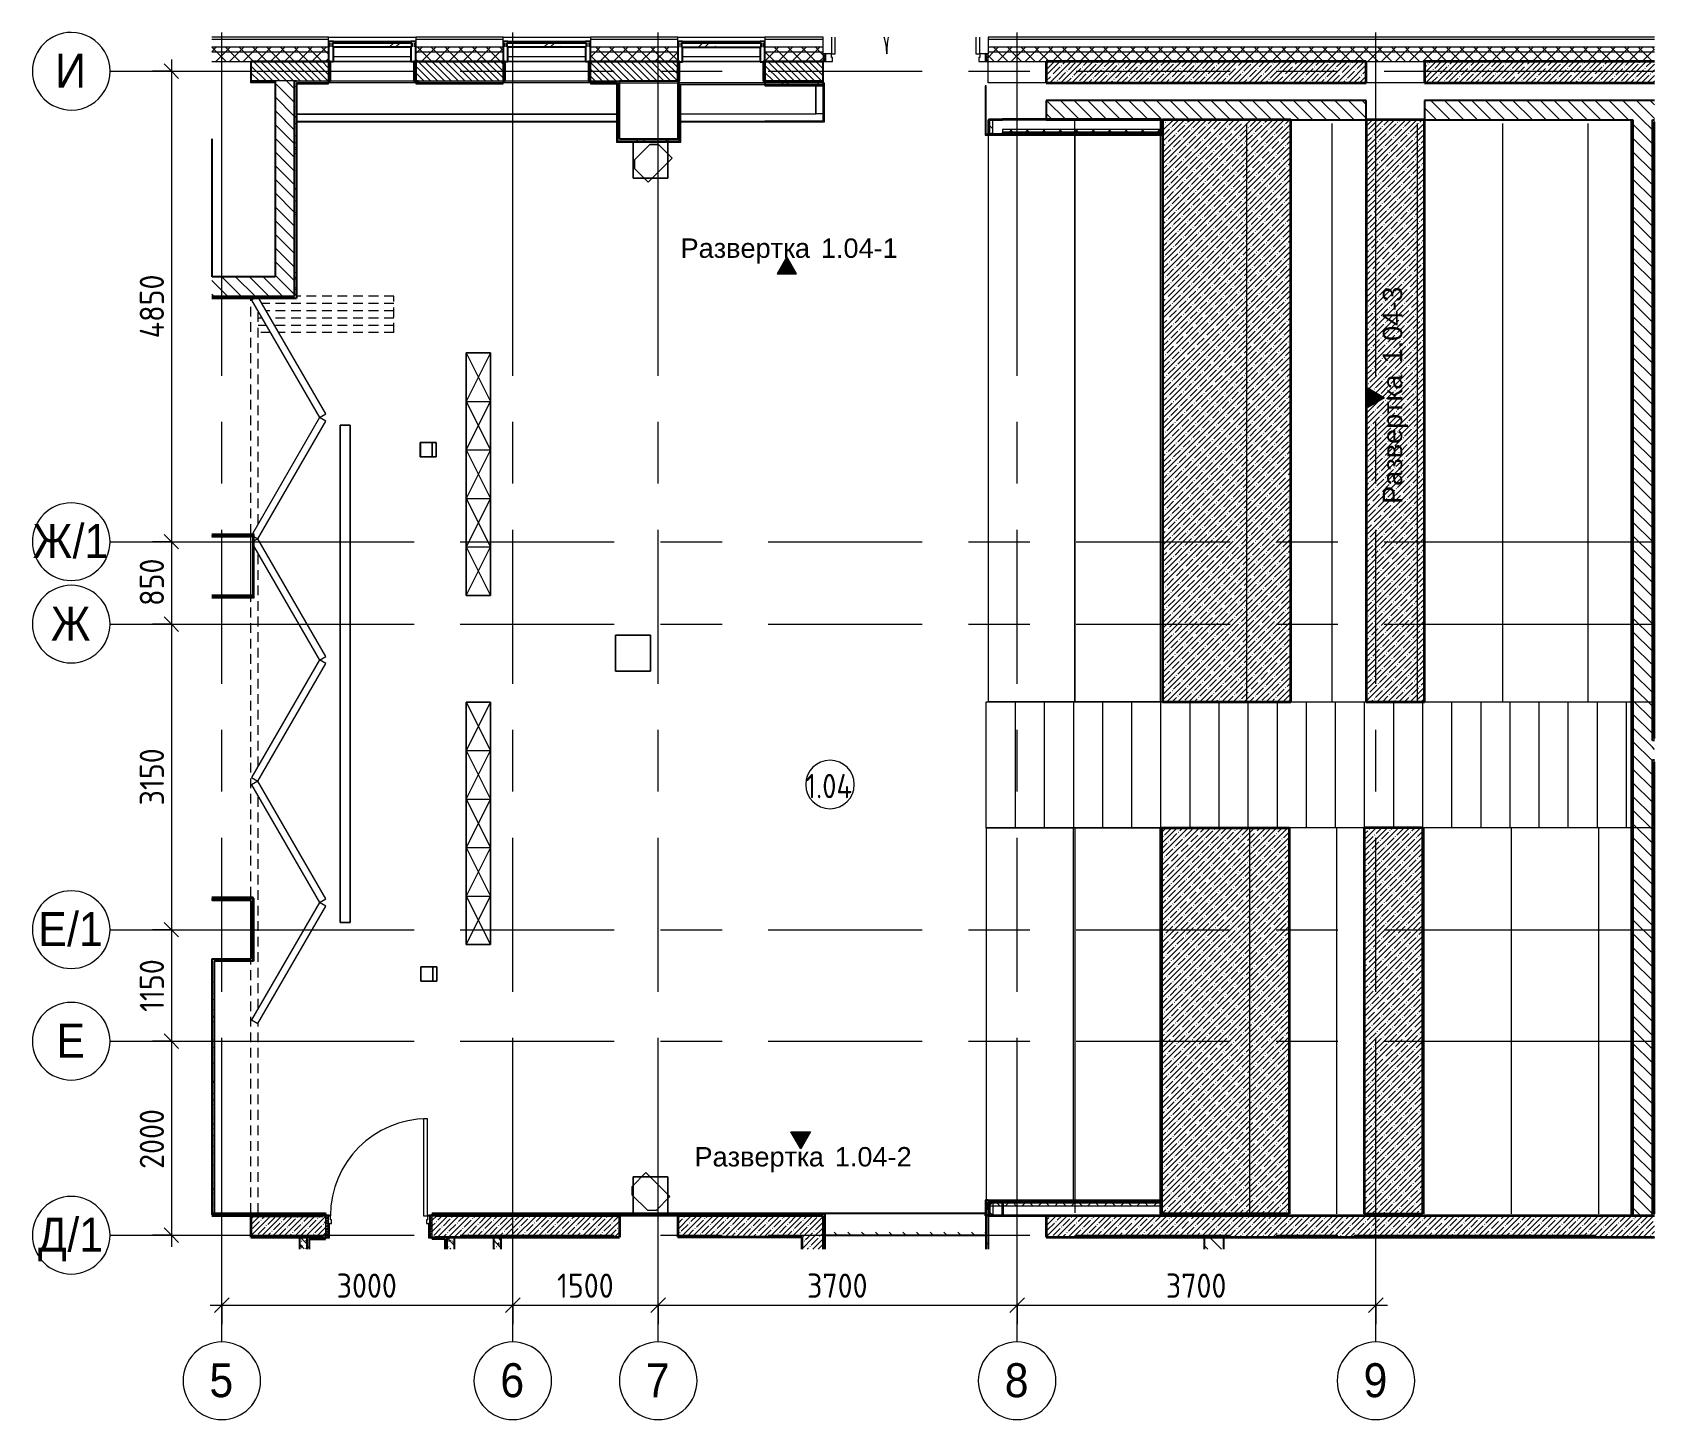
# Model space of a CAD drawing. Header units: millimetres. Extents: x 855 to 77750, y -1987 to 27400.
# Drawn here: x 7779 to 24504, y 13100 to 27400 of the extents above; entities that cross this region are included whole.
import ezdxf

# ---------------------------------------------------------------- set-up
doc = ezdxf.new("R2010")
doc.units = ezdxf.units.MM
doc.linetypes.add('200_ШТРИХ__ш1_п0_6_', pattern=[160, 100, -60])
doc.linetypes.add('Осевая', pattern=[3175, 635, -476.25, 1587.5, -476.25])
for name, color, linetype, lineweight in [('A-ANNO-DIMS', 7, 'Continuous', 9), ('A-ANNO-DIMS-100', 7, 'Continuous', 9), ('A-AREA-IDEN', 7, 'Continuous', 9), ('A-DETL', 7, 'Continuous', 9), ('A-DOOR', 7, 'Continuous', 9), ('A-DOOR-1', 7, 'Continuous', 13), ('A-DOOR-2', 7, '200_ШТРИХ__ш1_п0_6_', 9), ('A-DOOR-FRAM', 7, 'Continuous', 13), ('A-DOOR-FRAM-1', 7, 'Continuous', 9), ('A-GLAZ-CURT', 7, 'Continuous', 9), ('A-GLAZ-CURT-1', 7, 'Continuous', 25), ('A-GLAZ-CWMG', 7, 'Continuous', 9), ('A-GLAZ-CWMG-1', 7, 'Continuous', 25), ('A-WALL', 7, 'Continuous', 9), ('G-ANNO-SYMB', 7, 'Continuous', 9), ('I-WALL', 7, 'Continuous', 9), ('S-STRS', 7, 'Continuous', 13), ('S-STRS-1', 7, 'Continuous', 9), ('S-STRS-2', 7, 'Continuous', 35), ('Оси', 7, 'Continuous', 9), ('Оси-1', 7, 'Continuous', 20), ('Оси-2', 7, 'Осевая', 9)]:
    doc.layers.add(name, color=color, linetype=linetype, lineweight=lineweight)
for name, color, linetype, lineweight, true_color in [('A-WALL-1', 7, 'Continuous', 25, 0x3c3c3c), ('A-WALL-2', 7, 'Continuous', 35, 0x3c3c3c), ('A-WALL-3', 7, 'Continuous', 13, 0x3c3c3c), ('A-WALL-FNSH-1', 7, 'Continuous', 9, 0x3c3c3c), ('A-WALL-FNSH-2', 7, 'Continuous', 13, 0x3c3c3c), ('I-FURN-1', 7, 'Continuous', 9, 0xf0f0f0)]:
    doc.layers.add(name, color=color, linetype=linetype, lineweight=lineweight, true_color=true_color)
doc.styles.add('Arial', font='arial.ttf', dxfattribs={"width": 0.9, "height": 350})
doc.styles.add('Arial_1', font='arial.ttf', dxfattribs={"height": 200})
doc.styles.add('GOST Common_4', font='GOST_Common.ttf', dxfattribs={"width": 0.9, "height": 250})
doc.styles.add('ISOCPEUR_1', font='isocpeur.ttf', dxfattribs={"width": 0.9, "height": 250})
doc.dimstyles.new('ISO-2_5_0_9К_БОЛЬШОЙ', dxfattribs={"dimscale": 304.8, "dimtxt": 248.995294, "dimasz": 0.492126, "dimexe": 0.393701, "dimexo": 0.984252, "dimgap": 0, "dimtad": 1, "dimdec": 0, "dimrnd": 10, "dimzin": 0, "dimdsep": 46, "dimtxsty": 'ISOCPEUR_1', "dimblk1": 'OBLIQUE', "dimblk2": 'OBLIQUE', "dimsah": 1, "dimcen": 0.09, "dimdle": 0.393701, "dimazin": 0, "dimtfac": 1, "dimtdec": 4, "dimtix": 1, "dimtmove": 0, "dimatfit": 3, "dimfxl": 1, "dimtvp": 1, "dimtolj": 1, "dimtzin": 0, "dimarcsym": 2})
pattern_1 = [(135, (-4278.72, 0), (-70.71068, -70.71068), [])]
pattern_2 = [(45, (-4278.72, 0), (-57.02463, 57.02463), []), (45, (-4221.7, 0), (-57.02463, 57.02463), [100.806, -20.161, 3.353, -16.808])]
pattern_3 = [(135, (-4278.72, 0), (-75.43415, -75.43415), [106.68, -17.78, 3.556, -17.78]), (135, (-4278.72, 75.39), (-75.43415, -75.43415), []), (50, (-4278.72, 0), (127.5292, -11.1576), [13.335, -146.685]), (355, (-4278.72, 0), (-24.6697, 133.74), [10.668, -117.348]), (100.451, (-4268.1, -0.93), (102.8597, 122.5818), [11.333, -124.663]), (46.184, (-4278.72, 35.56), (189.7552, -29.4304), [20.002, -220.027]), (96.636, (-4262.9, 33.1), (166.1822, 173.1996), [17, -186.995]), (351.184, (-4278.72, 35.56), (166.184, 173.1976), [16.002, -176.022]), (21, (-4260.94, 26.67), (106.13027, -71.58603), [13.335, -146.685]), (326, (-4260.94, 26.67), (43.2619, 128.93175), [10.668, -117.348]), (71.451, (-4252.1, 20.7), (149.392, 57.34505), [11.333, -124.663]), (37.5, (-4278.72, 0), (2.16223, 59.18836), [3.353, -112.573, 3.353, -115.773, -117.793]), (37.5, (-4278.72, 0), (2.16223, 59.18836), [-235.052, 3.353, -114.44]), (7.5, (-4278.72, 0), (46.77386, 70.12615), [3.353, -64.567, 3.353, -109.906, -44.894]), (7.5, (-4278.72, 0), (46.77386, 70.12615), [-181.178, 3.353, -41.542]), (327.5, (-4318.37, 0), (94.91367, -4.01009), [3.353, -41.097, 3.353, -135.331, -184.023]), (327.5, (-4318.37, 0), (94.91367, -4.01009), [-183.134, 3.353, -180.67]), (317.5, (-4336.15, 0), (103.69057, 17.79882), [3.353, -54.432, 3.353, -88.748, -130.683]), (317.5, (-4336.15, 0), (103.69057, 17.79882), [-149.885, 3.353, -127.33])]
pattern_4 = [(45, (-4278.72, 0), (-70.71068, 70.71068), []), (135, (-4278.72, 0), (-70.71068, -70.71068), [])]
pattern_5 = [(0, (-4278.72, 0), (121.92, 30.48), [10.058, -81.382, 10.058, -81.382, -487.68]), (0, (-4278.72, 0), (121.92, 30.48), [-182.88, 10.058, -172.822, 10.058, -81.382, -213.36]), (0, (-4278.72, 0), (121.92, 30.48), [-457.2, 10.058, -50.902, 10.058, -142.342]), (120, (-4233, 15.24), (-87.356454, 90.345817), [10.058, -81.382, 10.058, -81.382, -487.68]), (120, (-4233, 15.24), (-87.356454, 90.345817), [-182.88, 10.058, -172.822, 10.058, -81.382, -213.36]), (120, (-4233, 15.24), (-87.356454, 90.345817), [-457.2, 10.058, -50.902, 10.058, -142.342]), (240, (-4217.76, 76.2), (-34.563546, -120.825817), [10.058, -81.382, 10.058, -81.382, -487.68]), (240, (-4217.76, 76.2), (-34.563546, -120.825817), [-182.88, 10.058, -172.822, 10.058, -81.382, -213.36]), (240, (-4217.76, 76.2), (-34.563546, -120.825817), [-457.2, 10.058, -50.902, 10.058, -142.342])]
pattern_6 = [(135, (-4278.72, 0), (-84.8528, -84.8528), []), (225, (-4278.72, 0), (84.8528, -84.8528), [])]
pattern_7 = [(0, (-4278.72, 0), (406.4, 101.6), [33.528, -271.272, 33.528, -271.272, -1625.6]), (0, (-4278.72, 0), (406.4, 101.6), [-609.6, 33.528, -576.072, 33.528, -271.272, -711.2]), (0, (-4278.72, 0), (406.4, 101.6), [-1524, 33.528, -169.672, 33.528, -474.472]), (120, (-4126.32, 50.8), (-291.18818, 301.15272), [33.528, -271.272, 33.528, -271.272, -1625.6]), (120, (-4126.32, 50.8), (-291.18818, 301.15272), [-609.6, 33.528, -576.072, 33.528, -271.272, -711.2]), (120, (-4126.32, 50.8), (-291.18818, 301.15272), [-1524, 33.528, -169.672, 33.528, -474.472]), (240, (-4075.52, 254), (-115.21182, -402.75272), [33.528, -271.272, 33.528, -271.272, -1625.6]), (240, (-4075.52, 254), (-115.21182, -402.75272), [-609.6, 33.528, -576.072, 33.528, -271.272, -711.2]), (240, (-4075.52, 254), (-115.21182, -402.75272), [-1524, 33.528, -169.672, 33.528, -474.472])]

msp = doc.modelspace()

# ---------------------------------------------------------------- texts
at = {"layer": 'A-AREA-IDEN', "insert": (15751.2, 19755.6), "char_height": 250, "width": 627.721, "attachment_point": 1, "style": 'GOST Common_4'}
msp.add_mtext('1.04', dxfattribs=at)
at = {"layer": 'G-ANNO-SYMB', "char_height": 200, "attachment_point": 1, "style": 'Arial_1'}
for s, insert, width in [('Развертка', (14461.4, 25276.1), 1659.493), (' 1.04-1', (15830.6, 25276.1), 1074.261), ('Развертка', (14605, 15908.7), 1659.493), (' 1.04-2', (15974.3, 15908.7), 1074.261)]:
    msp.add_mtext(s, dxfattribs=dict(at, insert=insert, width=width))
at = {"layer": 'G-ANNO-SYMB', "char_height": 200, "attachment_point": 1, "rotation": 90, "style": 'Arial_1'}
for s, insert, width in [(' 1.04-3', (21701.8, 23909), 1074.261), ('Развертка', (21701.8, 22539.8), 1659.493)]:
    msp.add_mtext(s, dxfattribs=dict(at, insert=insert, width=width))
at = {"layer": 'Оси', "char_height": 350, "attachment_point": 1, "style": 'Arial'}
for s, insert, width in [('\\fArial|b0|i0|c204|p34|;\\W.9;И', (8014.2, 27181), 389.62), ('\\fArial|b0|i0|c204|p34|;\\W.9;Ж', (7782, 22331), 497.848), ('/1', (8192.7, 22331), 454.557), ('\\fArial|b0|i0|c204|p34|;\\W.9;Ж', (7969.6, 21481), 497.848), ('\\fArial|b0|i0|c204|p34|;\\W.9;Е', (7838.7, 18331), 360.759), ('/1', (8136.3, 18331), 454.557), ('\\fArial|b0|i0|c204|p34|;\\W.9;Е', (8025.9, 17181), 360.759), ('\\fArial|b0|i0|c204|p34|;\\W.9;Д', (7835.5, 15181), 367.975), ('/1', (8139.1, 15181), 454.557), ('\\fArial|b0|i0|c204|p34|;\\W.9;5', (9603.8, 13680.2), 303.038), ('\\fArial|b0|i0|c204|p34|;\\W.9;6', (12603.8, 13680.2), 303.038), ('\\fArial|b0|i0|c204|p34|;\\W.9;7', (14103.8, 13680.2), 303.038), ('\\fArial|b0|i0|c204|p34|;\\W.9;8', (17803.8, 13680.2), 303.038), ('\\fArial|b0|i0|c204|p34|;\\W.9;9', (21503.8, 13680.2), 303.038)]:
    msp.add_mtext(s, dxfattribs=dict(at, insert=insert, width=width))

# ---------------------------------------------------------------- blocks, each defined once
blk = doc.blocks.new('Системная панель - Стекло - 40мм-22856102-План разверток пом_ 1_04_ Этаж 1')
at = {"layer": 'A-GLAZ-CURT'}
h = blk.add_hatch(dxfattribs=at)
h.set_pattern_fill('FP_1', color=256, style=0, pattern_type=2)
h.set_pattern_definition([(45, (-17460.26, -27190), (-282.8427, 282.8427), [200, -600]), (45, (-17660.26, -27290), (-282.8427, 282.8427), [600, -200]), (45, (-17260.26, -27390), (-282.8427, 282.8427), [200, -600])])
h.paths.add_polyline_path([(266, -40), (410, -40), (410, 0), (-410, 0), (-410, -40)])
at = {"layer": 'A-GLAZ-CURT-1'}
for p, q in [((410, 0), (-410, 0)), ((-410, 0), (-410, -40)), ((410, -40), (410, 0)), ((-410, -40), (410, -40))]:
    blk.add_line(p, q, dxfattribs=at)
blk = doc.blocks.new('Прямоугольный импост - Импост структурный с накладкой - 160мм Темный-33186088-План разверток пом_ 1_04_ Этаж 1')
at = {"layer": 'A-GLAZ-CWMG'}
for p, q in [((17760, 27307), (16960, 27307)), ((17760, 27150), (16960, 27150))]:
    blk.add_line(p, q, dxfattribs=at)
blk = doc.blocks.new('Прямоугольный импост - Импост структурный с накладкой - 190мм-22856094-План разверток пом_ 1_04_ Этаж 1')
at = {"layer": 'A-GLAZ-CWMG-1'}
for p, q in [((-50, 40), (-50, 190)), ((-50, 190), (0, 190)), ((0, 190), (0, 40)), ((-40, 40), (-50, 40)), ((-50, -17), (-50, 0)), ((-50, 0), (-40, 0)), ((-40, 0), (-40, 40)), ((-10, 40), (-10, 0)), ((0, 40), (-10, 40)), ((-10, 0), (0, 0)), ((0, 0), (0, -17)), ((0, -17), (-50, -17))]:
    blk.add_line(p, q, dxfattribs=at)
blk = doc.blocks.new('Системная панель - Стекло - 40мм-V1-План разверток пом_ 1_04_ Этаж 1')
at = {"layer": 'A-GLAZ-CURT'}
h = blk.add_hatch(dxfattribs=at)
h.set_pattern_fill('FP_2', color=256, style=0, pattern_type=2)
h.set_pattern_definition([(45, (-19260.26, -27188.3), (-282.8427, 282.8427), [200, -600]), (45, (-19460.26, -27288.3), (-282.8427, 282.8427), [600, -200]), (45, (-19060.26, -27388.3), (-282.8427, 282.8427), [200, -600])])
h.paths.add_polyline_path([(325, -40), (410, -40), (410, 0), (-410, 0), (-410, -40)])
at = {"layer": 'A-GLAZ-CURT-1'}
for p, q in [((410, 0), (-410, 0)), ((-410, 0), (-410, -40)), ((410, -40), (410, 0)), ((-410, -40), (410, -40))]:
    blk.add_line(p, q, dxfattribs=at)
blk = doc.blocks.new('110_Дверь_СКБ_1Ст_Внутренняя1 - Д-13 1100x2100h_кладовая-33288301-План разверток пом_ 1_04_ Этаж 1')
at = {"layer": 'A-DOOR'}
h = blk.add_hatch(dxfattribs=at)
h.set_pattern_fill('FP_5', color=256, style=0, pattern_type=2)
h.set_pattern_definition([(135, (1751.41, 174.685), (-14.14214, -14.14214), []), (225, (1751.41, 174.685), (14.14214, -14.14214), [])])
h.paths.add_polyline_path([(562.5, -110), (562.5, 110), (537.5, 110), (537.5, -110)])
at = {"layer": 'A-DOOR-FRAM-1'}
h = blk.add_hatch(dxfattribs=at)
h.set_pattern_fill('FP_6', color=256, style=0, pattern_type=2)
h.set_pattern_definition([(45, (-371.384, 174.685), (-14.1421, 14.1421), []), (135, (-371.384, 174.685), (-14.1421, -14.1421), [])])
h.paths.add_polyline_path([(-512.5, -110), (-512.5, 110), (-537.5, 110), (-537.5, -110)])
at = {"layer": 'A-DOOR'}
blk.add_arc((512.5, 110), 1000, 90, 180, dxfattribs=at)
at = {"layer": 'A-DOOR-1'}
for p, q in [((512.5, 1110), (472.5, 1110)), ((472.5, 1110), (472.5, 110)), ((512.5, 110), (512.5, 1110)), ((472.5, 110), (512.5, 110))]:
    blk.add_line(p, q, dxfattribs=at)
at = {"layer": 'A-DOOR-FRAM'}
for p, q in [((-497.5, 118), (-567.5, 118)), ((-567.5, 118), (-567.5, 110)), ((-567.5, 110), (-497.5, 110)), ((-512.5, 110), (-537.5, 110)), ((-537.5, 110), (-537.5, -110)), ((-487.5, 110), (-512.5, 110)), ((-512.5, 110), (-512.5, 30)), ((-512.5, -110), (-512.5, 110)), ((-497.5, 110), (-512.5, 110)), ((-512.5, 110), (-512.5, 109)), ((-512.5, 109), (-497.5, 109)), ((-512.5, 30), (-477.5, 30)), ((-497.5, 30), (-512.5, 30)), ((-512.5, 30), (-512.5, -110)), ((-497.5, 110), (-497.5, 118)), ((-497.5, 109), (-497.5, 110)), ((-497.5, -110), (-497.5, 30)), ((-487.5, 70), (-487.5, 110)), ((-477.5, 70), (-487.5, 70)), ((-477.5, 30), (-477.5, 70)), ((512.5, 70), (502.5, 70)), ((502.5, 70), (502.5, 30)), ((502.5, 30), (537.5, 30)), ((512.5, 110), (512.5, 70)), ((537.5, 110), (512.5, 110)), ((592.5, 118), (522.5, 118)), ((522.5, 118), (522.5, 110)), ((537.5, 110), (522.5, 110)), ((522.5, 110), (522.5, 109)), ((522.5, 110), (592.5, 110)), ((522.5, 109), (537.5, 109)), ((537.5, 30), (522.5, 30)), ((522.5, 30), (522.5, -110)), ((537.5, 30), (537.5, 110)), ((562.5, 110), (537.5, 110)), ((537.5, 110), (537.5, -110)), ((537.5, 109), (537.5, 110)), ((537.5, -110), (537.5, 30)), ((562.5, -110), (562.5, 110)), ((592.5, 110), (592.5, 118)), ((-497.5, -110), (-567.5, -110)), ((-567.5, -110), (-567.5, -118)), ((-567.5, -118), (-497.5, -118)), ((-537.5, -110), (-512.5, -110)), ((-512.5, -110), (-497.5, -110)), ((-497.5, -118), (-497.5, -110)), ((522.5, -110), (537.5, -110)), ((592.5, -110), (522.5, -110)), ((522.5, -110), (522.5, -118)), ((522.5, -118), (592.5, -118)), ((537.5, -110), (562.5, -110)), ((592.5, -118), (592.5, -110))]:
    blk.add_line(p, q, dxfattribs=at)
blk = doc.blocks.new('DOR__перегородка__Прямоугольная - ТП-2_ Вн_ДПГ_9480х4200h_2-23998078-План разверток пом_ 1_04_ Этаж 1')
at = {"layer": 'A-DOOR-2'}
for p, q in [((31, 0), (2621, 0)), ((3270, 0), (3279, 0)), ((3290, 0), (6369, 0)), ((7032, 0), (9460, 0)), ((31, -75), (1987, -75)), ((2137, -75), (4324, -75)), ((4474, -75), (4487, -75)), ((4637, -75), (6824, -75)), ((6974, -75), (6985, -75)), ((7135, -75), (9323, -75)), ((9105, -201), (9105, -75)), ((9180, -158), (9180, -75)), ((9255, -114), (9255, -75)), ((9330, -1474), (9330, -158)), ((9405, -1474), (9405, -114)), ((9105, -1474), (9105, -288)), ((9180, -1474), (9180, -244)), ((9255, -1474), (9255, -201)), ((9480, -1474), (9480, -470)), ((9105, -1474), (9480, -1474))]:
    blk.add_line(p, q, dxfattribs=at)
at = {"layer": 'A-DOOR-FRAM'}
for p, q in [((2019, -7), (1982, -72)), ((1982, -72), (3194, -772)), ((3231, -707), (2019, -7)), ((4443, -7), (3230, -707)), ((3268, -772), (4480, -72)), ((4480, -72), (4443, -7)), ((4518, -7), (4481, -72)), ((4481, -72), (5693, -772)), ((5731, -707), (4518, -7)), ((6900, -31), (5730, -707)), ((5767, -772), (6980, -72)), ((6980, -72), (6956, -31)), ((7003, -31), (6979, -72)), ((6979, -72), (8192, -772)), ((7021, -9), (7020, -9)), ((8229, -707), (7032, -16)), ((9441, -7), (8229, -707)), ((8267, -772), (9479, -72)), ((9479, -72), (9441, -7)), ((3194, -772), (3231, -707)), ((3230, -707), (3268, -772)), ((5693, -772), (5731, -707)), ((5730, -707), (5767, -772)), ((8192, -772), (8229, -707)), ((8229, -707), (8267, -772))]:
    blk.add_line(p, q, dxfattribs=at)
blk = doc.blocks.new('Прямоугольный импост - Импост структурный с накладкой - 190мм-22856098-План разверток пом_ 1_04_ Этаж 1')
at = {"layer": 'A-GLAZ-CWMG-1'}
for p, q in [((0, 190), (-50, 190)), ((-50, 190), (-50, 40)), ((0, 40), (0, 190)), ((-50, 40), (-40, 40)), ((-40, 0), (-50, 0)), ((-50, 0), (-50, -17)), ((-40, 40), (-40, 0)), ((-10, 0), (-10, 40)), ((-10, 40), (0, 40)), ((0, 0), (-10, 0)), ((0, -17), (0, 0)), ((-50, -17), (0, -17))]:
    blk.add_line(p, q, dxfattribs=at)
blk = doc.blocks.new('Перекрытия 3 - Перекрытия 4-20977624-План разверток пом_ 1_04_ Этаж 1')
at = {"layer": 'S-STRS-1'}
h = blk.add_hatch(dxfattribs=at)
h.set_pattern_fill('FP_4', color=256, style=0, pattern_type=2)
h.set_pattern_definition([(45, (0, 0), (-57.02463, 57.02463), []), (45, (57.025, 0), (-57.02463, 57.02463), [100.806, -20.161, 3.353, -16.808])])
h.paths.add_polyline_path([(23710, 20500), (25034, 20500), (25034, 26500), (23710, 26500), (23710, 21104)])
h.paths.add_polyline_path([(25810, 20500), (26410, 20500), (26410, 26500), (25810, 26500), (25810, 21104)])
at = {"layer": 'S-STRS'}
for p, q in [((21910, 26340), (21910, 20500)), ((22810, 20500), (22810, 26340)), ((22810, 20500), (21910, 20500)), ((23710, 20500), (22810, 20500))]:
    blk.add_line(p, q, dxfattribs=at)
at = {"layer": 'S-STRS-2'}
for p, q in [((25034, 26500), (23710, 26500)), ((23710, 26500), (23710, 20500)), ((25034, 20500), (25034, 26500)), ((26410, 26500), (25810, 26500)), ((25810, 26500), (25810, 20500)), ((26410, 20500), (26410, 26500)), ((23710, 20500), (25034, 20500)), ((25810, 20500), (26410, 20500))]:
    blk.add_line(p, q, dxfattribs=at)
blk = doc.blocks.new('110_Дверь_СКБ_2Ст_Наружная - ДН-1_л_ Двухстворчатая 1450 х3300 _h_ в свету с верхним остеклением-23567691-План разверток пом_ 1_04_ Этаж 1')
at = {"layer": 'A-DOOR'}
h = blk.add_hatch(dxfattribs=at)
h.set_pattern_fill('FP_10', color=256, style=0, pattern_type=2)
h.set_pattern_definition([(135, (1501.41, 189.685), (-14.14214, -14.14214), []), (225, (1501.41, 189.685), (14.14214, -14.14214), [])])
h.paths.add_polyline_path([(870, -125), (870, -45), (845, -45), (845, -125)])
at = {"layer": 'A-DOOR-FRAM-1'}
h = blk.add_hatch(dxfattribs=at)
h.set_pattern_fill('FP_11', color=256, style=0, pattern_type=2)
h.set_pattern_definition([(45, (-621.384, 189.685), (-14.1421, 14.1421), []), (135, (-621.384, 189.685), (-14.1421, -14.1421), [])])
h.paths.add_polyline_path([(-805, -125), (-805, -45), (-830, -45), (-830, -125)])
at = {"layer": 'A-DOOR'}
for centre, radius, start, end in [((-745, -45), 570, 0, 17.5076), ((785, -45), 960, 169.7155, 180)]:
    blk.add_arc(centre, radius, start, end, dxfattribs=at)
at = {"layer": 'A-DOOR-1'}
for p, q in [((-745, 126), (-745, -45)), ((-705, -45), (-705, 126)), ((745, 126), (745, -45)), ((785, -45), (785, 126)), ((-745, -45), (-705, -45)), ((745, -45), (785, -45))]:
    blk.add_line(p, q, dxfattribs=at)
at = {"layer": 'A-DOOR-FRAM'}
for p, q in [((-805, -45), (-830, -45)), ((-830, -45), (-830, -125)), ((-830, -125), (-805, -125)), ((-745, -45), (-805, -45)), ((-805, -45), (-805, -125)), ((-805, -125), (-805, -45)), ((-805, -125), (-735, -125)), ((-745, -85), (-745, -45)), ((-735, -85), (-745, -85)), ((-735, -125), (-735, -85)), ((785, -85), (775, -85)), ((775, -85), (775, -125)), ((775, -125), (845, -125)), ((785, -45), (785, -85)), ((845, -45), (785, -45)), ((845, -125), (845, -45)), ((870, -45), (845, -45)), ((845, -45), (845, -125)), ((845, -125), (870, -125)), ((870, -125), (870, -45))]:
    blk.add_line(p, q, dxfattribs=at)
blk = doc.blocks.new('Системная панель - Стекло - 40мм-V2-План разверток пом_ 1_04_ Этаж 1')
at = {"layer": 'A-GLAZ-CURT'}
h = blk.add_hatch(dxfattribs=at)
h.set_pattern_fill('FP_12', color=256, style=0, pattern_type=2)
h.set_pattern_definition([(45, (-15660.26, -27190), (-282.8427, 282.8427), [200, -600]), (45, (-15860.26, -27290), (-282.8427, 282.8427), [600, -200]), (45, (-15460.26, -27390), (-282.8427, 282.8427), [200, -600])])
h.paths.add_polyline_path([(206, -40), (410, -40), (410, 0), (-410, 0), (-410, -40)])
at = {"layer": 'A-GLAZ-CURT-1'}
for p, q in [((410, 0), (-410, 0)), ((-410, 0), (-410, -40)), ((410, -40), (410, 0)), ((-410, -40), (410, -40))]:
    blk.add_line(p, q, dxfattribs=at)
blk = doc.blocks.new('Перекрытия 2 - Перекрытия 4-32990152-План разверток пом_ 1_04_ Этаж 1')
at = {"layer": 'S-STRS-1'}
h = blk.add_hatch(dxfattribs=at)
h.set_pattern_fill('FP_14', color=256, style=0, pattern_type=2)
h.set_pattern_definition([(45, (20, -20), (-57.02463, 57.02463), []), (45, (77.025, -20), (-57.02463, 57.02463), [100.806, -20.161, 3.353, -16.808])])
h.paths.add_polyline_path([(26410, 15200), (26410, 19180), (25810, 19180), (25810, 15200)])
h.paths.add_polyline_path([(25034, 15200), (25034, 19180), (23710, 19180), (23710, 15200)])
at = {"layer": 'S-STRS'}
for p, q in [((21910, 19180), (22810, 19180)), ((21910, 19180), (21910, 15341)), ((22810, 19180), (23710, 19180)), ((22810, 15341), (22810, 19180))]:
    blk.add_line(p, q, dxfattribs=at)
at = {"layer": 'S-STRS-2'}
for p, q in [((23710, 19180), (25034, 19180)), ((23710, 19180), (23710, 15200)), ((25034, 19180), (25034, 15200)), ((26410, 19180), (25810, 19180)), ((25810, 19180), (25810, 15200)), ((26410, 19180), (26410, 15200)), ((25034, 15200), (23710, 15200)), ((25810, 15200), (26410, 15200))]:
    blk.add_line(p, q, dxfattribs=at)
blk = doc.blocks.new('Семейство1 - Ферма-33099423-План разверток пом_ 1_04_ Этаж 1')
at = {"layer": 'I-FURN-1'}
for p, q in [((125, 1250), (-125, 750)), ((-125, 1250), (125, 750)), ((125, 1250), (-125, 1250)), ((-125, 1250), (-125, -1250)), ((-125, -1250), (-125, 1250)), ((-125, 1250), (125, 1250)), ((125, -1250), (125, 1250)), ((125, 1250), (125, -1250)), ((-125, 750), (125, 250)), ((-125, 250), (125, 750)), ((-125, 750), (125, 750)), ((125, 250), (-125, -250)), ((-125, 250), (125, -250)), ((-125, 250), (125, 250)), ((125, -250), (-125, -750)), ((-125, -250), (125, -750)), ((-125, -250), (125, -250)), ((-125, -1250), (125, -750)), ((-125, -750), (125, -1250)), ((-125, -750), (125, -750)), ((-125, -1250), (125, -1250)), ((125, -1250), (-125, -1250))]:
    blk.add_line(p, q, dxfattribs=at)
blk = doc.blocks.new('Акустическая система - IS6-218 B-33107863-План разверток пом_ 1_04_ Этаж 1')
at = {"layer": 'I-FURN-1'}
for p, q in [((-175, -117), (-175, 83)), ((-175, 83), (175, 83)), ((175, 83), (-175, 83)), ((-175, 83), (-175, -117)), ((175, 83), (175, -117)), ((175, -117), (175, 83)), ((-111, -180), (-175, -117)), ((-175, -117), (-111, -180)), ((175, -117), (111, -180)), ((111, -180), (175, -117)), ((111, -180), (-111, -180)), ((-111, -180), (111, -180))]:
    blk.add_line(p, q, dxfattribs=at)
blk = doc.blocks.new('Акустическая система - IS6-218 B-33111489-План разверток пом_ 1_04_ Этаж 1')
at = {"layer": 'I-FURN-1'}
for p, q in [((-175, 117), (-111, 180)), ((-111, 180), (-175, 117)), ((-111, 180), (111, 180)), ((111, 180), (-111, 180)), ((111, 180), (175, 117)), ((175, 117), (111, 180)), ((-175, -83), (-175, 117)), ((-175, 117), (-175, -83)), ((175, 117), (175, -83)), ((175, -83), (175, 117)), ((175, -83), (-175, -83)), ((-175, -83), (175, -83))]:
    blk.add_line(p, q, dxfattribs=at)
blk = doc.blocks.new('Кронштейн для колонок - 1180мм-33112424-План разверток пом_ 1_04_ Этаж 1')
at = {"layer": 'I-FURN-1'}
for p, q in [((-180, 96), (-180, 186)), ((-180, 186), (-90, 186)), ((-90, 186), (-180, 186)), ((-180, 186), (-180, 96)), ((-90, 186), (-7, 186)), ((-7, 186), (-90, 186)), ((-7, 186), (180, 186)), ((180, 186), (-7, 186)), ((180, 186), (180, -1)), ((180, -1), (180, 186)), ((-180, -13), (-180, 96)), ((-180, 96), (-180, -13)), ((-180, -186), (-180, -13)), ((-180, -13), (-180, -186)), ((180, -1), (180, -39)), ((180, -39), (180, -1)), ((180, -39), (180, -186)), ((180, -186), (180, -39))]:
    blk.add_line(p, q, dxfattribs=at)
blk = doc.blocks.new('Кронштейн для колонок - 1180мм-V3-План разверток пом_ 1_04_ Этаж 1')
at = {"layer": 'I-FURN-1'}
for p, q in [((-180, -186), (-180, 186)), ((-180, 186), (-180, -186)), ((180, 186), (180, 65)), ((180, 65), (180, 186)), ((180, 65), (180, -23)), ((180, -23), (180, 65)), ((180, -23), (180, -186)), ((180, -186), (180, -23)), ((-64, -186), (-180, -186)), ((-180, -186), (-64, -186)), ((17, -186), (-64, -186)), ((-64, -186), (17, -186)), ((180, -186), (17, -186)), ((17, -186), (180, -186))]:
    blk.add_line(p, q, dxfattribs=at)
blk = doc.blocks.new('Экран 5130х3280  - экран-33115821-План разверток пом_ 1_04_ Этаж 1')
at = {"layer": 'I-FURN-1'}
for p, q in [((2565, 50), (-2565, 50)), ((-2565, 50), (-2565, -55)), ((-2565, -55), (-2565, 50)), ((-2565, 50), (2565, 50)), ((2565, -55), (2565, 50)), ((2565, 50), (2565, -55)), ((-2565, -55), (2565, -55)), ((2565, -55), (-2565, -55))]:
    blk.add_line(p, q, dxfattribs=at)
blk = doc.blocks.new('Кронштейн для колонок - 18-33120817-План разверток пом_ 1_04_ Этаж 1')
at = {"layer": 'I-FURN-1'}
for p, q in [((-180, -186), (-180, 186)), ((-180, 186), (180, 186)), ((180, 186), (-180, 186)), ((-180, 186), (-180, -186)), ((180, 186), (180, -186)), ((180, -186), (180, 186)), ((180, -186), (-180, -186)), ((-180, -186), (180, -186))]:
    blk.add_line(p, q, dxfattribs=at)
blk = doc.blocks.new('Электрика - 30-33121162-План разверток пом_ 1_04_ Этаж 1')
at = {"layer": 'I-FURN-1'}
for p, q in [((162, 0), (0, 0)), ((0, 0), (0, -150)), ((0, -150), (0, 0)), ((0, 0), (40, 0)), ((40, 0), (162, 0)), ((162, -150), (162, 0)), ((162, 0), (162, -150)), ((0, -150), (162, -150)), ((40, -150), (0, -150)), ((162, -150), (40, -150))]:
    blk.add_line(p, q, dxfattribs=at)
blk = doc.blocks.new('Электрика - 29-33121271-План разверток пом_ 1_04_ Этаж 1')
at = {"layer": 'I-FURN-1'}
for p, q in [((125, 0), (0, 0)), ((0, 0), (0, -150)), ((0, -150), (0, 0)), ((0, 0), (122, 0)), ((122, 0), (125, 0)), ((125, -150), (125, 0)), ((125, 0), (125, -150)), ((0, -150), (125, -150)), ((122, -150), (0, -150)), ((125, -150), (122, -150))]:
    blk.add_line(p, q, dxfattribs=at)
blk = doc.blocks.new('Электрика - 30_1-33121203-План разверток пом_ 1_04_ Этаж 1')
at = {"layer": 'I-FURN-1'}
for p, q in [((162, 0), (0, 0)), ((0, 0), (0, -150)), ((0, -150), (0, 0)), ((0, 0), (40, 0)), ((40, 0), (162, 0)), ((162, -150), (162, 0)), ((162, 0), (162, -150)), ((0, -150), (162, -150)), ((40, -150), (0, -150)), ((162, -150), (40, -150))]:
    blk.add_line(p, q, dxfattribs=at)
blk = doc.blocks.new('Зашивка приборов отопления12 - Зашивка приборов отопления-33278990-План разверток пом_ 1_04_ Этаж 1')
at = {"layer": 'A-WALL'}
for p, q in [((35540, 23400), (34640, 23400)), ((37340, 23400), (36440, 23400)), ((34310, 23079), (37609, 23079)), ((37609, 23079), (34310, 23079)), ((34310, 23004), (37609, 23004))]:
    blk.add_line(p, q, dxfattribs=at)
blk = doc.blocks.new('Зашивка приборов отопления13 - Зашивка приборов отопления-33279120-План разверток пом_ 1_04_ Этаж 1')
at = {"layer": 'A-WALL'}
for p, q in [((18710, 26880), (18710, 26860)), ((19610, 26880), (18710, 26880)), ((20136, 26849), (20136, 26560)), ((20136, 26560), (20136, 26849)), ((18741, 26560), (20136, 26560)), ((18741, 26485), (19610, 26485)), ((20210, 26560), (20136, 26560))]:
    blk.add_line(p, q, dxfattribs=at)
blk = doc.blocks.new('Ось сетки - D8-29747960-План разверток пом_ 1_04_ Этаж 1')
at = {"layer": 'Оси-1'}
for start, end in [(360, 180), (180, 360)]:
    blk.add_arc((0, 0), 4, start, end, dxfattribs=at)
blk = doc.blocks.new('Марка_Помещения - Номер-25198446-План разверток пом_ 1_04_ Этаж 1')
at = {"layer": 'A-AREA-IDEN'}
for start, end in [(360, 180), (180, 360)]:
    blk.add_arc((0, 0), 2.5, start, end, dxfattribs=at)
blk = doc.blocks.new('DIMBLOCK1-План разверток пом_ 1_04_ Этаж 1')
at = {"layer": 'A-ANNO-DIMS-100'}
for p, q in [((9211, 27120), (9211, 22150)), ((9017, 27000), (9331, 27000)), ((9211, 27000), (9017, 27000)), ((9017, 22150), (9331, 22150)), ((9211, 22150), (9017, 22150))]:
    blk.add_line(p, q, dxfattribs=at)
at = {"layer": 'A-ANNO-DIMS-100', "lineweight": 20}
for p, q in [((9211, 27000), (9136, 27075)), ((9211, 27000), (9286, 26925)), ((9211, 22150), (9136, 22225)), ((9211, 22150), (9286, 22075))]:
    blk.add_line(p, q, dxfattribs=at)
at = {"layer": 'A-ANNO-DIMS-100', "color": 0, "insert": (8885, 24247), "char_height": 250, "width": 787.21, "attachment_point": 1, "rotation": 90, "line_spacing_factor": 1.149209, "style": 'ISOCPEUR_1'}
blk.add_mtext('4850', dxfattribs=at)
blk = doc.blocks.new('_Oblique')
at = {"color": 0, "linetype": 'ByBlock', "lineweight": -2}
blk.add_line((-0.5, -0.5), (0.5, 0.5), dxfattribs=at)
blk = doc.blocks.new('DIMBLOCK2-План разверток пом_ 1_04_ Этаж 1')
at = {"layer": 'A-ANNO-DIMS-100'}
for p, q in [((9017, 22150), (9331, 22150)), ((9211, 22150), (9017, 22150)), ((9211, 22150), (9211, 21300)), ((9017, 21300), (9331, 21300)), ((9211, 21300), (9017, 21300))]:
    blk.add_line(p, q, dxfattribs=at)
at = {"layer": 'A-ANNO-DIMS-100', "lineweight": 20}
for p, q in [((9211, 22150), (9136, 22225)), ((9211, 22150), (9286, 22075)), ((9211, 21300), (9136, 21375)), ((9211, 21300), (9286, 21225))]:
    blk.add_line(p, q, dxfattribs=at)
at = {"layer": 'A-ANNO-DIMS-100', "color": 0, "insert": (8885, 21488), "char_height": 250, "width": 568.86, "attachment_point": 1, "rotation": 90, "line_spacing_factor": 1.149209, "style": 'ISOCPEUR_1'}
blk.add_mtext('850', dxfattribs=at)
blk = doc.blocks.new('DIMBLOCK3-План разверток пом_ 1_04_ Этаж 1')
at = {"layer": 'A-ANNO-DIMS-100'}
for p, q in [((9017, 21300), (9331, 21300)), ((9211, 21300), (9017, 21300)), ((9211, 21300), (9211, 18150)), ((9017, 18150), (9331, 18150)), ((9211, 18150), (9017, 18150))]:
    blk.add_line(p, q, dxfattribs=at)
at = {"layer": 'A-ANNO-DIMS-100', "lineweight": 20}
for p, q in [((9211, 21300), (9136, 21375)), ((9211, 21300), (9286, 21225)), ((9211, 18150), (9136, 18225)), ((9211, 18150), (9286, 18075))]:
    blk.add_line(p, q, dxfattribs=at)
at = {"layer": 'A-ANNO-DIMS-100', "color": 0, "insert": (8885, 19431), "char_height": 250, "width": 706.76, "attachment_point": 1, "rotation": 90, "line_spacing_factor": 1.149209, "style": 'ISOCPEUR_1'}
blk.add_mtext('3150', dxfattribs=at)
blk = doc.blocks.new('DIMBLOCK4-План разверток пом_ 1_04_ Этаж 1')
at = {"layer": 'A-ANNO-DIMS-100'}
for p, q in [((9017, 18150), (9331, 18150)), ((9211, 18150), (9017, 18150)), ((9211, 18150), (9211, 17000)), ((9017, 17000), (9331, 17000)), ((9211, 17000), (9017, 17000))]:
    blk.add_line(p, q, dxfattribs=at)
at = {"layer": 'A-ANNO-DIMS-100', "lineweight": 20}
for p, q in [((9211, 18150), (9136, 18225)), ((9211, 18150), (9286, 18075)), ((9211, 17000), (9136, 17075)), ((9211, 17000), (9286, 16925))]:
    blk.add_line(p, q, dxfattribs=at)
at = {"layer": 'A-ANNO-DIMS-100', "color": 0, "insert": (8885, 17302), "char_height": 250, "width": 655.05, "attachment_point": 1, "rotation": 90, "line_spacing_factor": 1.149209, "style": 'ISOCPEUR_1'}
blk.add_mtext('1150', dxfattribs=at)
blk = doc.blocks.new('DIMBLOCK5-План разверток пом_ 1_04_ Этаж 1')
at = {"layer": 'A-ANNO-DIMS-100', "lineweight": 20}
for p, q in [((9211, 17000), (9136, 17075)), ((9211, 17000), (9286, 16925)), ((9211, 15000), (9136, 15075)), ((9211, 15000), (9286, 14925))]:
    blk.add_line(p, q, dxfattribs=at)
at = {"layer": 'A-ANNO-DIMS-100'}
for p, q in [((9017, 17000), (9331, 17000)), ((9211, 17000), (9017, 17000)), ((9211, 17000), (9211, 14880)), ((9017, 15000), (9331, 15000)), ((9211, 15000), (9017, 15000))]:
    blk.add_line(p, q, dxfattribs=at)
at = {"layer": 'A-ANNO-DIMS-100', "color": 0, "insert": (8885, 15684), "char_height": 250, "width": 758.48, "attachment_point": 1, "rotation": 90, "line_spacing_factor": 1.149209, "style": 'ISOCPEUR_1'}
blk.add_mtext('2000', dxfattribs=at)
blk = doc.blocks.new('DIMBLOCK6-План разверток пом_ 1_04_ Этаж 1')
at = {"layer": 'A-ANNO-DIMS-100'}
for p, q in [((9731, 14084), (9731, 14398)), ((12731, 14084), (12731, 14398)), ((9611, 14278), (12731, 14278)), ((9731, 14278), (9731, 14084)), ((12731, 14278), (12731, 14084))]:
    blk.add_line(p, q, dxfattribs=at)
at = {"layer": 'A-ANNO-DIMS-100', "lineweight": 20}
for p, q in [((9731, 14278), (9656, 14203)), ((9731, 14278), (9806, 14353)), ((12731, 14278), (12656, 14203)), ((12731, 14278), (12806, 14353))]:
    blk.add_line(p, q, dxfattribs=at)
at = {"layer": 'A-ANNO-DIMS-100', "color": 0, "insert": (10915, 14605), "char_height": 250, "width": 758.48, "attachment_point": 1, "line_spacing_factor": 1.149209, "style": 'ISOCPEUR_1'}
blk.add_mtext('3000', dxfattribs=at)
blk = doc.blocks.new('DIMBLOCK7-План разверток пом_ 1_04_ Этаж 1')
at = {"layer": 'A-ANNO-DIMS-100'}
for p, q in [((12731, 14084), (12731, 14398)), ((14231, 14084), (14231, 14398)), ((12731, 14278), (14231, 14278)), ((12731, 14278), (12731, 14084)), ((14231, 14278), (14231, 14084))]:
    blk.add_line(p, q, dxfattribs=at)
at = {"layer": 'A-ANNO-DIMS-100', "lineweight": 20}
for p, q in [((12731, 14278), (12656, 14203)), ((12731, 14278), (12806, 14353)), ((14231, 14278), (14156, 14203)), ((14231, 14278), (14306, 14353))]:
    blk.add_line(p, q, dxfattribs=at)
at = {"layer": 'A-ANNO-DIMS-100', "color": 0, "insert": (13187, 14605), "char_height": 250, "width": 706.76, "attachment_point": 1, "line_spacing_factor": 1.149209, "style": 'ISOCPEUR_1'}
blk.add_mtext('1500', dxfattribs=at)
blk = doc.blocks.new('DIMBLOCK8-План разверток пом_ 1_04_ Этаж 1')
at = {"layer": 'A-ANNO-DIMS-100'}
for p, q in [((14231, 14084), (14231, 14398)), ((17931, 14084), (17931, 14398)), ((14231, 14278), (17931, 14278)), ((14231, 14278), (14231, 14084)), ((17931, 14278), (17931, 14084))]:
    blk.add_line(p, q, dxfattribs=at)
at = {"layer": 'A-ANNO-DIMS-100', "lineweight": 20}
for p, q in [((14231, 14278), (14156, 14203)), ((14231, 14278), (14306, 14353)), ((17931, 14278), (17856, 14203)), ((17931, 14278), (18006, 14353))]:
    blk.add_line(p, q, dxfattribs=at)
at = {"layer": 'A-ANNO-DIMS-100', "color": 0, "insert": (15765, 14605), "char_height": 250, "width": 758.48, "attachment_point": 1, "line_spacing_factor": 1.149209, "style": 'ISOCPEUR_1'}
blk.add_mtext('3700', dxfattribs=at)
blk = doc.blocks.new('DIMBLOCK9-План разверток пом_ 1_04_ Этаж 1')
at = {"layer": 'A-ANNO-DIMS-100'}
for p, q in [((17931, 14084), (17931, 14398)), ((21631, 14084), (21631, 14398)), ((17931, 14278), (21751, 14278)), ((17931, 14278), (17931, 14084)), ((21631, 14278), (21631, 14084))]:
    blk.add_line(p, q, dxfattribs=at)
at = {"layer": 'A-ANNO-DIMS-100', "lineweight": 20}
for p, q in [((17931, 14278), (17856, 14203)), ((17931, 14278), (18006, 14353)), ((21631, 14278), (21556, 14203)), ((21631, 14278), (21706, 14353))]:
    blk.add_line(p, q, dxfattribs=at)
at = {"layer": 'A-ANNO-DIMS-100', "color": 0, "insert": (19465, 14605), "char_height": 250, "width": 758.48, "attachment_point": 1, "line_spacing_factor": 1.149209, "style": 'ISOCPEUR_1'}
blk.add_mtext('3700', dxfattribs=at)
blk = doc.blocks.new('Фасад - Марка фасада_Указатель-25386507-План разверток пом_ 1_04_ Этаж 1')
at = {"layer": 'G-ANNO-SYMB'}
blk.add_hatch(color=256, dxfattribs=at).paths.add_polyline_path([(-1, 0), (0, 1.73), (1, 0), (0, 0)])
for p, q in [((0, 1.73), (-1, 0)), ((1, 0), (0, 1.73)), ((-1, 0), (0, 0)), ((0, 0), (1, 0))]:
    blk.add_line(p, q, dxfattribs=at)

# ---------------------------------------------------------------- dimensions: what is measured, and where the dimension line sits
at = {"layer": 'A-ANNO-DIMS'}
for base, p1, p2, override, picture, middle in [((9211.3, 22150), (9317.4, 27000), (9317.4, 22150), {"dimpost": '<>', "dimfxl": 4849.999753}, 'DIMBLOCK1-План разверток пом_ 1_04_ Этаж 1', (9086.3, 24575)), ((9211.3, 21300), (9317.4, 22150), (9317.4, 21300), {"dimpost": '<>', "dimfxl": 850}, 'DIMBLOCK2-План разверток пом_ 1_04_ Этаж 1', (9086.3, 21725)), ((9211.3, 18150), (9317.4, 21300), (9317.4, 18150), {"dimpost": '<>', "dimfxl": 3150}, 'DIMBLOCK3-План разверток пом_ 1_04_ Этаж 1', (9086.3, 19725)), ((9211.3, 17000), (9317.4, 18150), (9317.4, 17000), {"dimpost": '<>', "dimfxl": 1150}, 'DIMBLOCK4-План разверток пом_ 1_04_ Этаж 1', (9086.3, 17575)), ((9211.3, 15000), (9317.4, 17000), (9317.4, 15000), {"dimpost": '<>', "dimfxl": 2000.000075}, 'DIMBLOCK5-План разверток пом_ 1_04_ Этаж 1', (9086.3, 16000))]:
    dim = msp.add_linear_dim(base=base, p1=p1, p2=p2, angle=90, dimstyle='ISO-2_5_0_9К_БОЛЬШОЙ', override=override, dxfattribs=at)
    dim.commit()
    dim.dimension.update_dxf_attribs({"geometry": picture, "text_midpoint": middle})
for base, p1, p2, override, picture, middle in [((12731.3, 14278.3), (9731.3, 14384.4), (12731.3, 14384.4), {"dimpost": '<>', "dimfxl": 3000}, 'DIMBLOCK6-План разверток пом_ 1_04_ Этаж 1', (11231.3, 14403.3)), ((14231.3, 14278.3), (12731.3, 14384.4), (14231.3, 14384.4), {"dimpost": '<>', "dimfxl": 1500}, 'DIMBLOCK7-План разверток пом_ 1_04_ Этаж 1', (13481.3, 14403.3)), ((17931.3, 14278.3), (14231.3, 14384.4), (17931.3, 14384.4), {"dimpost": '<>', "dimfxl": 3700}, 'DIMBLOCK8-План разверток пом_ 1_04_ Этаж 1', (16081.3, 14403.3)), ((21631.3, 14278.3), (17931.3, 14384.4), (21631.3, 14384.4), {"dimpost": '<>', "dimfxl": 3700}, 'DIMBLOCK9-План разверток пом_ 1_04_ Этаж 1', (19781.3, 14403.3))]:
    dim = msp.add_linear_dim(base=base, p1=p1, p2=p2, dimstyle='ISO-2_5_0_9К_БОЛЬШОЙ', override=override, dxfattribs=at)
    dim.commit()
    dim.dimension.update_dxf_attribs({"geometry": picture, "text_midpoint": middle})

# ---------------------------------------------------------------- hatches: boundary and pattern name
at = {"layer": 'A-WALL'}
h = msp.add_hatch(dxfattribs=at)
h.set_pattern_fill('FP_8', color=256, style=0, pattern_type=2)
h.set_pattern_definition(pattern_4)
h.paths.add_polyline_path([(15331.5, 27200), (15931.3, 27200), (15931.3, 27250), (15331.5, 27250)])
h.paths.add_polyline_path([(14431.5, 27200), (14431.5, 27250), (13531.5, 27250), (13531.5, 27200), (14276.8, 27200)])
h.paths.add_polyline_path([(12417.4, 27200), (12631.5, 27200), (12631.5, 27250), (11731.5, 27250), (11731.5, 27200)])
h.paths.add_polyline_path([(24503.9, 27200), (24503.9, 27250), (17631.3, 27250), (17631.3, 27200), (20785, 27200)])
h.paths.add_polyline_path([(10831.5, 27200), (10831.5, 27250), (9628.2, 27250), (9628.2, 27200), (10557.9, 27200)])
h = msp.add_hatch(dxfattribs=at)
h.set_pattern_fill('FP_8', color=256, style=0, pattern_type=2)
h.set_pattern_definition(pattern_4)
h.paths.add_polyline_path([(24503.9, 27100), (24503.9, 27200), (17631.3, 27200), (17631.3, 27100), (20785, 27100)])
h.paths.add_polyline_path([(10031.3, 27100), (10831.5, 27100), (10831.5, 27200), (9628.2, 27200), (9628.2, 27100)])
h.paths.add_polyline_path([(13812, 27100), (14431.5, 27100), (14431.5, 27200), (13531.5, 27200), (13531.5, 27100)])
h.paths.add_polyline_path([(15931.3, 27100), (15931.3, 27200), (15331.5, 27200), (15331.5, 27100)])
h.paths.add_polyline_path([(11731.5, 27100), (12631.5, 27100), (12631.5, 27200), (11731.5, 27200)])
h = msp.add_hatch(dxfattribs=at)
h.set_pattern_fill('FP_9', color=256, style=0, pattern_type=2)
h.set_pattern_definition([(135, (-4278.72, 0), (-35.35534, -35.35534), [])])
h.paths.add_polyline_path([(15331.5, 26900), (15931.3, 26900), (15931.3, 27100), (15331.5, 27100)])
h.paths.add_polyline_path([(10031.3, 26900), (10831.5, 26900), (10831.5, 27100), (10031.3, 27100)])
h.paths.add_polyline_path([(14276.8, 26900), (14431.5, 26900), (14431.5, 27100), (13531.5, 27100), (13531.5, 26900), (13831.5, 26900)])
h.paths.add_polyline_path([(11731.5, 26900), (12631.5, 26900), (12631.5, 27100), (11731.5, 27100)])
at = {"layer": 'I-WALL'}
h = msp.add_hatch(dxfattribs=at)
h.set_pattern_fill('FP_13', color=256, style=0, pattern_type=2)
h.set_pattern_definition(pattern_5)
h.paths.add_polyline_path([(10831.5, 26900), (10851.5, 26900), (10851.5, 27100), (10831.5, 27100)])
h = msp.add_hatch(dxfattribs=at)
h.set_pattern_fill('FP_13', color=256, style=0, pattern_type=2)
h.set_pattern_definition(pattern_5)
h.paths.add_polyline_path([(11711.5, 26900), (11731.5, 26900), (11731.5, 27100), (11711.5, 27100)])
h = msp.add_hatch(dxfattribs=at)
h.set_pattern_fill('FP_13', color=256, style=0, pattern_type=2)
h.set_pattern_definition(pattern_5)
h.paths.add_polyline_path([(12631.5, 26900), (12651.5, 26900), (12651.5, 27100), (12631.5, 27100)])
h = msp.add_hatch(dxfattribs=at)
h.set_pattern_fill('FP_13', color=256, style=0, pattern_type=2)
h.set_pattern_definition(pattern_5)
h.paths.add_polyline_path([(13511.5, 26900), (13531.5, 26900), (13531.5, 27100), (13511.5, 27100), (13511.5, 26960.6)])
h = msp.add_hatch(dxfattribs=at)
h.set_pattern_fill('FP_13', color=256, style=0, pattern_type=2)
h.set_pattern_definition(pattern_5)
h.paths.add_polyline_path([(14431.5, 26900), (14451.5, 26900), (14451.5, 27100), (14431.5, 27100)])
h = msp.add_hatch(dxfattribs=at)
h.set_pattern_fill('FP_13', color=256, style=0, pattern_type=2)
h.set_pattern_definition(pattern_5)
h.paths.add_polyline_path([(15311.5, 26900), (15331.5, 26900), (15331.5, 27100), (15311.5, 27100)])
h = msp.add_hatch(dxfattribs=at)
h.set_pattern_fill('FP_4', color=256, style=0, pattern_type=2)
h.set_pattern_definition(pattern_2)
h.paths.add_polyline_path([(20785, 26880), (21531.3, 26880), (21531.3, 27100), (18231.3, 27100), (18231.3, 26880)])
h = msp.add_hatch(dxfattribs=at)
h.set_pattern_fill('FP_4', color=256, style=0, pattern_type=2)
h.set_pattern_definition(pattern_2)
h.paths.add_polyline_path([(24503.9, 26880), (24503.9, 27100), (22131.3, 27100), (22131.3, 26880)])
h = msp.add_hatch(dxfattribs=at)
h.set_pattern_fill('FP_3', color=256, style=0, pattern_type=2)
h.set_pattern_definition(pattern_1)
h.paths.add_polyline_path([(10481.3, 24680), (10481.3, 26900), (10281.3, 26900), (10281.3, 24680)])
h = msp.add_hatch(dxfattribs=at)
h.set_pattern_fill('FP_13', color=256, style=0, pattern_type=2)
h.set_pattern_definition(pattern_5)
h.paths.add_polyline_path([(10501.3, 24680), (10501.3, 26900), (10481.3, 26900), (10481.3, 24680)])
h = msp.add_hatch(dxfattribs=at)
h.set_pattern_fill('FP_13', color=256, style=0, pattern_type=2)
h.set_pattern_definition(pattern_5)
h.paths.add_polyline_path([(13831.5, 26880), (13831.5, 26900), (13531.5, 26900), (13531.5, 26880), (13812, 26880)])
h.paths.add_polyline_path([(10528.3, 26880), (10831.5, 26880), (10831.5, 26900), (10501.3, 26900), (10501.3, 26880)])
h.paths.add_polyline_path([(11756.5, 26880), (12631.5, 26880), (12631.5, 26900), (11756.5, 26900)])
h = msp.add_hatch(dxfattribs=at)
h.set_pattern_fill('FP_13', color=256, style=0, pattern_type=2)
h.set_pattern_definition(pattern_5)
h.paths.add_polyline_path([(13831.5, 26280), (13831.5, 26880), (13811.5, 26880), (13811.5, 26280)])
h = msp.add_hatch(dxfattribs=at)
h.set_pattern_fill('FP_13', color=256, style=0, pattern_type=2)
h.set_pattern_definition(pattern_5)
h.paths.add_polyline_path([(14431.5, 26300), (14451.5, 26300), (14451.5, 26860), (14431.5, 26860)])
h = msp.add_hatch(dxfattribs=at)
h.set_pattern_fill('FP_13', color=256, style=0, pattern_type=2)
h.set_pattern_definition(pattern_5)
h.paths.add_polyline_path([(15931.3, 26860), (15931.3, 26880), (15331.5, 26880), (15331.5, 26860)])
h = msp.add_hatch(dxfattribs=at)
h.set_pattern_fill('FP_3', color=256, style=0, pattern_type=2)
h.set_pattern_definition(pattern_1)
h.paths.add_polyline_path([(18231.3, 26500), (21531.3, 26500), (21531.3, 26700), (18231.3, 26700)])
h = msp.add_hatch(dxfattribs=at)
h.set_pattern_fill('FP_3', color=256, style=0, pattern_type=2)
h.set_pattern_definition(pattern_1)
h.paths.add_polyline_path([(24281.3, 26500), (24503.9, 26500), (24503.9, 26700), (22131.3, 26700), (22131.3, 26500)])
h = msp.add_hatch(dxfattribs=at)
h.set_pattern_fill('FP_15', color=256, style=0, pattern_type=2)
h.set_pattern_definition(pattern_6)
h.paths.add_polyline_path([(17681.3, 26351), (17681.3, 26500), (17644.3, 26500), (17644.3, 26351)])
h = msp.add_hatch(dxfattribs=at)
h.set_pattern_fill('FP_13', color=256, style=0, pattern_type=2)
h.set_pattern_definition(pattern_5)
h.paths.add_polyline_path([(24261.3, 15210), (24281.3, 15210), (24281.3, 26490), (24261.3, 26490), (24261.3, 21104.1)])
h = msp.add_hatch(dxfattribs=at)
h.set_pattern_fill('FP_3', color=256, style=0, pattern_type=2)
h.set_pattern_definition(pattern_1)
h.paths.add_polyline_path([(24281.3, 15200), (24481.3, 15200), (24481.3, 26500), (24281.3, 26500), (24281.3, 21104.1)])
h = msp.add_hatch(dxfattribs=at)
h.set_pattern_fill('FP_13', color=256, style=0, pattern_type=2)
h.set_pattern_definition(pattern_5)
h.paths.add_polyline_path([(24481.3, 26480), (24503.9, 26480), (24503.9, 26500), (24481.3, 26500)])
h = msp.add_hatch(dxfattribs=at)
h.set_pattern_fill('FP_13', color=256, style=0, pattern_type=2)
h.set_pattern_definition(pattern_5)
h.paths.add_polyline_path([(24481.3, 20100), (24501.3, 20100), (24501.3, 26480), (24481.3, 26480), (24481.3, 21104.1)])
h = msp.add_hatch(dxfattribs=at)
h.set_pattern_fill('FP_3', color=256, style=0, pattern_type=2)
h.set_pattern_definition(pattern_1)
h.paths.add_polyline_path([(9628.2, 24680), (9631.5, 24680), (9631.5, 26300), (9628.2, 26300), (9628.2, 24876.6)])
h = msp.add_hatch(dxfattribs=at)
h.set_pattern_fill('FP_13', color=256, style=0, pattern_type=2)
h.set_pattern_definition(pattern_5)
h.paths.add_polyline_path([(13831.5, 26280), (14451.5, 26280), (14451.5, 26300), (13831.5, 26300)])
h = msp.add_hatch(dxfattribs=at)
h.set_pattern_fill('FP_15', color=256, style=0, pattern_type=2)
h.set_pattern_definition(pattern_6)
h.paths.add_polyline_path([(19416.3, 26364), (19416.3, 26401), (17781.3, 26401), (17781.3, 26364)])
h = msp.add_hatch(dxfattribs=at)
h.set_pattern_fill('FP_16', color=256, style=0, pattern_type=2)
h.set_pattern_definition(pattern_7)
h.paths.add_polyline_path([(19416.3, 26351), (19416.3, 26364), (17781.3, 26364), (17781.3, 26351)])
h = msp.add_hatch(dxfattribs=at)
h.set_pattern_fill('FP_3', color=256, style=0, pattern_type=2)
h.set_pattern_definition(pattern_1)
h.paths.add_polyline_path([(9631.5, 24680), (10281.3, 24680), (10281.3, 24880), (9631.5, 24880)])
h = msp.add_hatch(dxfattribs=at)
h.set_pattern_fill('FP_13', color=256, style=0, pattern_type=2)
h.set_pattern_definition(pattern_5)
h.paths.add_polyline_path([(10501.3, 24660), (10501.3, 24680), (9628.2, 24680), (9628.2, 24660)])
h = msp.add_hatch(dxfattribs=at)
h.set_pattern_fill('FP_13', color=256, style=0, pattern_type=2)
h.set_pattern_definition(pattern_5)
h.paths.add_polyline_path([(10031.3, 22200), (10031.3, 22220), (9628.2, 22220), (9628.2, 22200)])
h = msp.add_hatch(dxfattribs=at)
h.set_pattern_fill('FP_13', color=256, style=0, pattern_type=2)
h.set_pattern_definition(pattern_5)
h.paths.add_polyline_path([(10041.3, 21580), (10041.3, 21600), (9628.2, 21600), (9628.2, 21580)])
h = msp.add_hatch(dxfattribs=at)
h.set_pattern_fill('FP_3', color=256, style=0, pattern_type=2)
h.set_pattern_definition(pattern_1)
h.paths.add_polyline_path([(24503.9, 19900), (24503.9, 20100), (24481.3, 20100), (24481.3, 19900)])
h = msp.add_hatch(dxfattribs=at)
h.set_pattern_fill('FP_13', color=256, style=0, pattern_type=2)
h.set_pattern_definition(pattern_5)
h.paths.add_polyline_path([(24501.3, 20100), (24503.9, 20100), (24503.9, 20120), (24501.3, 20120)])
h = msp.add_hatch(dxfattribs=at)
h.set_pattern_fill('FP_13', color=256, style=0, pattern_type=2)
h.set_pattern_definition(pattern_5)
h.paths.add_polyline_path([(24501.3, 15220), (24501.3, 19900), (24481.3, 19900), (24481.3, 15220)])
h = msp.add_hatch(dxfattribs=at)
h.set_pattern_fill('FP_13', color=256, style=0, pattern_type=2)
h.set_pattern_definition(pattern_5)
h.paths.add_polyline_path([(24502.3, 19880), (24503.9, 19880), (24503.9, 19900), (24501.3, 19900), (24501.3, 19880)])
h = msp.add_hatch(dxfattribs=at)
h.set_pattern_fill('FP_13', color=256, style=0, pattern_type=2)
h.set_pattern_definition(pattern_5)
h.paths.add_polyline_path([(10031.3, 18450), (10031.3, 18470), (9631.5, 18470), (9631.5, 18450)])
h = msp.add_hatch(dxfattribs=at)
h.set_pattern_fill('FP_13', color=256, style=0, pattern_type=2)
h.set_pattern_definition(pattern_5)
h.paths.add_polyline_path([(10031.3, 17830), (10051.3, 17830), (10051.3, 18470), (10031.3, 18470), (10031.3, 17850)])
h = msp.add_hatch(dxfattribs=at)
h.set_pattern_fill('FP_13', color=256, style=0, pattern_type=2)
h.set_pattern_definition(pattern_5)
h.paths.add_polyline_path([(9631.5, 15210), (9651.5, 15210), (9651.5, 17850), (9631.5, 17850)])
h = msp.add_hatch(dxfattribs=at)
h.set_pattern_fill('FP_13', color=256, style=0, pattern_type=2)
h.set_pattern_definition(pattern_5)
h.paths.add_polyline_path([(10031.3, 17830), (10031.3, 17850), (9651.5, 17850), (9651.5, 17830)])
h = msp.add_hatch(dxfattribs=at)
h.set_pattern_fill('FP_13', color=256, style=0, pattern_type=2)
h.set_pattern_definition(pattern_5)
h.paths.add_polyline_path([(17611.3, 15260.7), (17631.3, 15260.7), (17631.3, 15361), (17611.3, 15361), (17611.3, 15350)])
h = msp.add_hatch(dxfattribs=at)
h.set_pattern_fill('FP_16', color=256, style=0, pattern_type=2)
h.set_pattern_definition(pattern_7)
h.paths.add_polyline_path([(19416.3, 15337), (19416.3, 15350), (17631.3, 15350), (17631.3, 15337)])
h = msp.add_hatch(dxfattribs=at)
h.set_pattern_fill('FP_15', color=256, style=0, pattern_type=2)
h.set_pattern_definition(pattern_6)
h.paths.add_polyline_path([(19416.3, 15300), (19416.3, 15337), (17631.3, 15337), (17631.3, 15300)])
h = msp.add_hatch(dxfattribs=at)
h.set_pattern_fill('FP_15', color=256, style=0, pattern_type=2)
h.set_pattern_definition(pattern_6)
h.paths.add_polyline_path([(17681.3, 15200), (17681.3, 15337), (17644.3, 15337), (17644.3, 15200)])
h = msp.add_hatch(dxfattribs=at)
h.set_pattern_fill('FP_13', color=256, style=0, pattern_type=2)
h.set_pattern_definition(pattern_5)
h.paths.add_polyline_path([(13347.1, 15200), (15931.3, 15200), (15931.3, 15220), (11901.3, 15220), (11901.3, 15208), (11931.3, 15208), (11931.3, 15200)])
h.paths.add_polyline_path([(10771.3, 15200), (10771.3, 15208), (10801.3, 15208), (10801.3, 15220), (10281.3, 15220), (10281.3, 15210), (9628.2, 15210), (9628.2, 15200), (10281.3, 15200)])
h = msp.add_hatch(dxfattribs=at)
h.set_pattern_fill('FP_4', color=256, style=0, pattern_type=2)
h.set_pattern_definition(pattern_2)
h.paths.add_polyline_path([(12051.3, 14980), (13831.5, 14980), (13831.5, 15200), (11901.3, 15200), (11901.3, 14980), (11931.3, 14980)])
h.paths.add_polyline_path([(15931.3, 14980), (15931.3, 15200), (14431.5, 15200), (14431.5, 14980), (15711.3, 14980)])
h.paths.add_polyline_path([(10611.3, 14980), (10801.3, 14980), (10801.3, 15200), (10031.3, 15200), (10031.3, 14980), (10531.3, 14980)])
h = msp.add_hatch(dxfattribs=at)
h.set_pattern_fill('FP_13', color=256, style=0, pattern_type=2)
h.set_pattern_definition(pattern_5)
h.paths.add_polyline_path([(15931.3, 14857.1), (15951.3, 14857.1), (15951.3, 14951), (15941.3, 14951), (15941.3, 15031), (15951.3, 15031), (15951.3, 15200), (15941.3, 15200), (15941.3, 15220), (15931.3, 15219.9), (15931.3, 14951)])
h = msp.add_hatch(dxfattribs=at)
h.set_pattern_fill('FP_13', color=256, style=0, pattern_type=2)
h.set_pattern_definition(pattern_5)
h.paths.add_polyline_path([(17631.3, 14857.1), (17631.3, 15200), (17611.3, 15200), (17611.3, 14857.1)])
h = msp.add_hatch(dxfattribs=at)
h.set_pattern_fill('FP_4', color=256, style=0, pattern_type=2)
h.set_pattern_definition(pattern_2)
h.paths.add_polyline_path([(24503.9, 14980), (24503.9, 15200), (18231.3, 15200), (18231.3, 14980), (20785, 14980)])
h = msp.add_hatch(dxfattribs=at)
h.set_pattern_fill('FP_13', color=256, style=0, pattern_type=2)
h.set_pattern_definition(pattern_5)
h.paths.add_polyline_path([(24481.3, 15200), (24503.9, 15200.1), (24503.9, 15220), (24481.3, 15220)])
h = msp.add_hatch(dxfattribs=at)
h.set_pattern_fill('FP_7', color=256, style=0, pattern_type=2)
h.set_pattern_definition(pattern_3)
h.paths.add_polyline_path([(10531.3, 14857.1), (10611.3, 14857.1), (10611.3, 14980), (10531.3, 14980)])
h = msp.add_hatch(dxfattribs=at)
h.set_pattern_fill('FP_13', color=256, style=0, pattern_type=2)
h.set_pattern_definition(pattern_5)
h.paths.add_polyline_path([(10628.3, 14857.1), (10631.3, 14857.1), (10631.3, 14980), (10611.3, 14980), (10611.3, 14857.1)])
h = msp.add_hatch(dxfattribs=at)
h.set_pattern_fill('FP_13', color=256, style=0, pattern_type=2)
h.set_pattern_definition(pattern_5)
h.paths.add_polyline_path([(12031.3, 14960), (12051.3, 14960), (12051.3, 14980), (11931.3, 14980), (11931.3, 14972), (11901.3, 14972), (11901.3, 14960), (12030.3, 14960)])
h.paths.add_polyline_path([(10801.3, 14960), (10801.3, 14972), (10771.3, 14972), (10771.3, 14980), (10631.3, 14980), (10631.3, 14960), (10771.3, 14960)])
h = msp.add_hatch(dxfattribs=at)
h.set_pattern_fill('FP_13', color=256, style=0, pattern_type=2)
h.set_pattern_definition(pattern_5)
h.paths.add_polyline_path([(12051.3, 14857.1), (12051.3, 14960), (12031.3, 14960), (12031.3, 14857.1), (12033.9, 14857.1)])
h = msp.add_hatch(dxfattribs=at)
h.set_pattern_fill('FP_7', color=256, style=0, pattern_type=2)
h.set_pattern_definition(pattern_3)
h.paths.add_polyline_path([(12051.3, 14857.1), (12131.3, 14857.1), (12131.3, 14980), (12051.3, 14980)])
h = msp.add_hatch(dxfattribs=at)
h.set_pattern_fill('FP_7', color=256, style=0, pattern_type=2)
h.set_pattern_definition(pattern_3)
h.paths.add_polyline_path([(12531.3, 14857.1), (12611.3, 14857.1), (12611.3, 14980), (12531.3, 14980)])
h = msp.add_hatch(dxfattribs=at)
h.set_pattern_fill('FP_4', color=256, style=0, pattern_type=2)
h.set_pattern_definition(pattern_2)
h.paths.add_polyline_path([(15711.3, 14857.1), (15931.3, 14857.1), (15931.3, 14980), (15711.3, 14980)])
h = msp.add_hatch(dxfattribs=at)
h.set_pattern_fill('FP_3', color=256, style=0, pattern_type=2)
h.set_pattern_definition(pattern_1)
h.paths.add_polyline_path([(15941.3, 15000), (17610.3, 15000), (17610.3, 15031), (15941.3, 15031)])
h = msp.add_hatch(dxfattribs=at)
h.set_pattern_fill('FP_3', color=256, style=0, pattern_type=2)
h.set_pattern_definition(pattern_1)
h.paths.add_polyline_path([(19861.3, 14857.1), (20061.3, 14857.1), (20061.3, 14980), (19861.3, 14980)])

# ---------------------------------------------------------------- linework, layer by layer
at = {"layer": 'A-DETL'}
for p, q in [((18525.8, 20500), (18525.8, 26500)), ((19411.3, 20500), (19411.3, 26460)), ((20300.3, 20500), (20300.3, 26460)), ((21180.3, 20500), (21180.3, 26460)), ((22060.3, 20500), (22060.3, 26460)), ((22940.3, 20500), (22940.3, 26460)), ((23820.3, 20500), (23820.3, 26460)), ((17611.3, 20500), (24502.3, 20500)), ((17611.3, 19200), (17611.3, 20500)), ((17911.3, 20500), (17911.3, 19200)), ((18211.3, 20500), (18211.3, 19200)), ((18511.3, 20500), (18511.3, 19200)), ((18811.3, 20500), (18811.3, 19200)), ((19111.3, 20500), (19111.3, 19200)), ((19411.3, 20500), (19411.3, 19200)), ((19711.3, 20500), (19711.3, 19200)), ((20011.3, 20500), (20011.3, 19200)), ((20311.3, 20500), (20311.3, 19200)), ((20611.3, 20500), (20611.3, 19200)), ((20911.3, 20500), (20911.3, 19200)), ((21211.3, 20500), (21211.3, 19200)), ((21511.3, 20500), (21511.3, 19200)), ((21811.3, 20500), (21811.3, 19200)), ((22111.3, 20500), (22111.3, 19200)), ((22411.3, 20500), (22411.3, 19200)), ((22711.3, 20500), (22711.3, 19200)), ((23011.3, 20500), (23011.3, 19200)), ((23311.3, 20500), (23311.3, 19200)), ((23611.3, 20500), (23611.3, 19200)), ((23911.3, 20500), (23911.3, 19200)), ((24211.3, 20500), (24211.3, 19200)), ((24481.3, 19200), (17611.3, 19200)), ((18525.8, 19200), (18525.8, 15231)), ((19425.8, 19200), (19425.8, 15220)), ((20325.8, 19200), (20325.8, 15220)), ((21225.8, 19200), (21225.8, 15220)), ((22125.8, 19200), (22125.8, 15220)), ((23025.8, 19200), (23025.8, 15220)), ((23925.8, 19200), (23925.8, 15220))]:
    msp.add_line(p, q, dxfattribs=at)
at = {"layer": 'A-WALL'}
for p, q in [((10831.5, 27350), (11731.5, 27350)), ((12631.5, 27350), (13531.5, 27350)), ((14431.5, 27350), (15331.5, 27350)), ((9628.2, 27250), (10831.5, 27250)), ((9628.2, 27200), (10831.5, 27200)), ((11681.5, 27100), (10881.5, 27100)), ((11731.5, 27250), (12631.5, 27250)), ((11731.5, 27200), (12631.5, 27200)), ((13481.5, 27100), (12681.5, 27100)), ((13531.5, 27250), (14431.5, 27250)), ((13531.5, 27200), (14431.5, 27200)), ((15281.6, 27100), (14481.4, 27100)), ((15331.5, 27250), (15931.3, 27250)), ((15331.5, 27200), (15931.3, 27200)), ((17631.3, 27250), (24503.9, 27250)), ((17631.3, 27200), (24503.9, 27200)), ((10481.3, 26900), (10281.3, 26900)), ((10501.3, 26900), (10831.5, 26900)), ((10502.3, 26869), (10501.3, 26869)), ((11756.5, 26900), (12631.5, 26900)), ((13531.5, 26900), (13831.5, 26900)), ((17681.3, 26351), (17681.3, 26500)), ((19416.3, 26401), (17781.3, 26401)), ((17781.3, 26401), (17781.3, 26364)), ((19416.3, 15300), (17631.3, 15300)), ((17681.3, 15337), (17681.3, 15200)), ((15951.3, 15220), (15952.3, 15220))]:
    msp.add_line(p, q, dxfattribs=at)
at = {"layer": 'A-WALL-1'}
for p, q in [((10031.3, 27100), (10831.5, 27100)), ((10031.3, 27100), (10031.3, 26900)), ((10851.5, 27100), (10031.3, 27100)), ((10831.5, 27100), (10831.5, 26880)), ((10851.5, 26900), (10851.5, 27100)), ((12651.5, 27100), (11711.5, 27100)), ((11711.5, 27100), (11711.5, 26900)), ((11731.5, 27100), (12631.5, 27100)), ((11731.5, 27100), (11731.5, 26900)), ((12631.5, 27100), (12631.5, 26880)), ((12651.5, 26900), (12651.5, 27100)), ((14451.5, 27100), (13511.5, 27100)), ((13511.5, 27100), (13511.5, 26900)), ((13531.5, 27100), (14431.5, 27100)), ((13531.5, 26880), (13531.5, 27100)), ((14431.5, 26900), (14431.5, 27100)), ((14451.5, 26900), (14451.5, 27100)), ((15931.3, 27100), (15311.5, 27100)), ((15311.5, 27100), (15311.5, 26900)), ((15331.5, 27100), (15931.3, 27100)), ((15331.5, 27100), (15331.5, 26900)), ((15931.3, 26900), (15931.3, 27100)), ((10031.3, 26900), (10281.3, 26900)), ((10281.3, 26900), (10281.3, 24880)), ((10481.3, 24680), (10481.3, 26900)), ((10481.3, 26900), (10501.3, 26900)), ((10501.3, 26880), (10831.5, 26880)), ((10501.3, 26880), (10501.3, 24660)), ((10831.5, 26900), (10851.5, 26900)), ((11711.5, 26900), (11756.5, 26900)), ((11756.5, 26900), (11756.5, 26880)), ((11756.5, 26880), (12631.5, 26880)), ((12631.5, 26900), (12651.5, 26900)), ((13511.5, 26900), (13531.5, 26900)), ((13811.5, 26880), (13531.5, 26880)), ((13811.5, 26880), (13800.5, 26880)), ((13811.5, 26280), (13811.5, 26880)), ((13831.5, 26900), (14451.5, 26900)), ((13831.5, 26300), (13831.5, 26900)), ((14451.5, 26860), (14431.5, 26860)), ((14431.5, 26860), (14431.5, 26300)), ((14451.5, 26280), (14451.5, 26860)), ((15311.5, 26900), (15931.3, 26900)), ((15931.3, 26880), (15331.5, 26880)), ((15331.5, 26880), (15331.5, 26860)), ((15331.5, 26860), (15931.3, 26860)), ((15931.3, 26860), (15931.3, 26880)), ((21531.3, 26700), (18231.3, 26700)), ((18231.3, 26700), (18231.3, 26500)), ((21531.3, 26500), (21531.3, 26700)), ((24503.9, 26700), (22131.3, 26700)), ((22131.3, 26700), (22131.3, 26500)), ((17631.3, 26500), (17631.3, 26351)), ((17644.3, 26500), (17631.3, 26500)), ((18231.3, 26500), (21531.3, 26500)), ((22131.3, 26500), (24281.3, 26500)), ((24261.3, 26490), (24261.3, 15210)), ((24281.3, 26490), (24261.3, 26490)), ((24281.3, 26500), (24281.3, 15200)), ((24481.3, 20100), (24481.3, 26500)), ((24481.3, 26500), (24503.9, 26500)), ((24501.3, 26480), (24503.9, 26480)), ((24501.3, 26480), (24501.3, 20120)), ((9631.5, 26300), (9628.2, 26300)), ((9631.5, 24880), (9631.5, 26300)), ((13811.5, 26280), (14451.5, 26280)), ((14431.5, 26300), (13831.5, 26300)), ((17631.3, 26351), (17644.3, 26351)), ((17781.3, 26351), (19416.3, 26351)), ((19416.3, 26351), (19416.3, 26364)), ((10281.3, 24880), (9631.5, 24880)), ((9628.2, 24680), (10481.3, 24680)), ((9628.2, 24660), (10501.3, 24660)), ((9628.2, 22220), (10031.3, 22220)), ((10031.3, 22200), (9628.2, 22200)), ((10031.3, 22220), (10031.3, 22200)), ((9628.2, 21600), (10041.3, 21600)), ((10041.3, 21580), (9628.2, 21580)), ((10041.3, 21580), (10041.3, 21600)), ((24503.9, 20100), (24481.3, 20100)), ((24503.9, 20120), (24501.3, 20120)), ((24481.3, 15200), (24481.3, 19900)), ((24481.3, 19900), (24503.9, 19900)), ((24501.3, 19880), (24501.3, 15220)), ((24503.9, 19880), (24501.3, 19880)), ((9631.5, 18470), (10051.3, 18470)), ((9631.5, 18470), (9631.5, 18450)), ((10031.3, 18450), (9631.5, 18450)), ((10031.3, 18450), (10031.3, 17850)), ((10051.3, 18470), (10051.3, 17830)), ((9631.5, 15210), (9631.5, 17850)), ((9631.5, 17850), (10031.3, 17850)), ((9651.5, 17830), (9651.5, 15210)), ((9651.5, 17830), (10051.3, 17830)), ((17611.3, 14857.1), (17611.3, 15361)), ((17631.3, 15361), (17611.3, 15361)), ((17631.3, 15361), (17631.3, 15337)), ((17631.3, 15350), (19416.3, 15350)), ((17644.3, 15337), (17631.3, 15337)), ((17631.3, 15260.7), (17631.3, 14857.1)), ((19416.3, 15337), (19416.3, 15350)), ((9628.2, 15200), (10031.3, 15200)), ((9651.5, 15210), (9631.5, 15210)), ((10801.3, 15220), (10281.3, 15220)), ((10801.3, 15220), (10801.3, 15208)), ((11901.3, 15220), (15951.3, 15220)), ((11901.3, 15220), (11901.3, 15208)), ((14431.5, 15200), (13831.5, 15200)), ((15951.3, 14857.1), (15951.3, 15220)), ((17611.3, 15210), (17631.3, 15210)), ((17644.3, 15200), (17611.3, 15200)), ((24261.3, 15210), (24281.3, 15210)), ((24503.9, 15220), (24501.3, 15220)), ((10531.3, 14980), (10531.3, 14857.1)), ((10611.3, 14857.1), (10611.3, 14980)), ((10631.3, 14960), (10801.3, 14960)), ((10631.3, 14960), (10631.3, 14857.1)), ((10801.3, 14960), (10801.3, 14972)), ((11901.3, 14972), (11901.3, 14960)), ((12031.3, 14960), (11901.3, 14960)), ((12031.3, 14960), (12031.3, 14857.1)), ((12051.3, 14980), (12051.3, 14857.1)), ((12131.3, 14857.1), (12131.3, 14980)), ((12531.3, 14980), (12531.3, 14857.1)), ((12611.3, 14857.1), (12611.3, 14980)), ((15941.3, 15000), (17610.3, 15000)), ((19861.3, 14980), (19861.3, 14857.1)), ((20061.3, 14857.1), (20061.3, 14980))]:
    msp.add_line(p, q, dxfattribs=at)
at = {"layer": 'A-WALL-2'}
for p, q in [((21531.3, 27100), (18231.3, 27100)), ((18231.3, 27100), (18231.3, 26880)), ((21531.3, 26880), (21531.3, 27100)), ((24503.9, 27100), (22131.3, 27100)), ((22131.3, 27100), (22131.3, 26880)), ((18231.3, 26880), (21531.3, 26880)), ((22131.3, 26880), (24503.9, 26880)), ((17781.3, 26500), (17644.3, 26500)), ((17644.3, 26351), (17644.3, 26500)), ((19416.3, 26501), (17781.3, 26501)), ((17781.3, 26501), (17781.3, 26500)), ((19416.3, 26364), (19416.3, 26501)), ((17644.3, 26351), (17781.3, 26351)), ((19416.3, 26364), (17781.3, 26364)), ((17781.3, 26364), (17781.3, 26351)), ((17631.3, 15337), (17631.3, 15260.7)), ((19416.3, 15337), (17631.3, 15337)), ((17781.3, 15337), (17644.3, 15337)), ((17644.3, 15337), (17644.3, 15200)), ((17781.3, 15337), (17781.3, 15200)), ((19416.3, 15200), (19416.3, 15337)), ((10031.3, 15200), (10771.3, 15200)), ((10031.3, 15200), (10031.3, 14980)), ((13831.5, 15200), (11931.3, 15200)), ((13831.5, 15200), (13831.5, 14980)), ((15931.3, 15200), (14431.5, 15200)), ((14431.5, 15200), (14431.5, 14980)), ((15931.3, 15200), (15931.3, 14857.1)), ((24503.9, 15200), (17631.3, 15200)), ((17781.3, 15200), (17644.3, 15200)), ((18231.3, 15200), (18231.3, 14980)), ((10031.3, 14980), (10771.3, 14980)), ((11931.3, 14980), (13831.5, 14980)), ((15711.3, 14980), (14431.5, 14980)), ((15711.3, 14980), (15711.3, 14857.1)), ((18231.3, 14980), (24503.9, 14980))]:
    msp.add_line(p, q, dxfattribs=at)
at = {"layer": 'A-WALL-3'}
for p, q in [((9628.2, 27330), (10831.5, 27330)), ((10831.5, 27100), (10831.5, 27330)), ((11731.5, 27330), (11731.5, 27100)), ((11731.5, 27330), (12631.5, 27330)), ((12631.5, 27100), (12631.5, 27330)), ((13531.5, 27330), (13531.5, 27100)), ((13531.5, 27330), (14431.5, 27330)), ((14431.5, 27100), (14431.5, 27330)), ((15331.5, 27330), (15331.5, 27100)), ((15331.5, 27330), (15931.3, 27330)), ((15931.3, 27180), (15931.3, 27330)), ((17631.3, 27330), (17631.3, 27180)), ((17631.3, 27330), (24503.9, 27330)), ((9628.2, 27100), (10031.3, 27100)), ((17631.3, 27100), (22131.3, 27100))]:
    msp.add_line(p, q, dxfattribs=at)
at = {"layer": 'A-WALL-FNSH-1'}
for p, q in [((10831.5, 27350), (9628.2, 27350)), ((10831.5, 27330), (10831.5, 27350)), ((12631.5, 27350), (11731.5, 27350)), ((11731.5, 27350), (11731.5, 27330)), ((12631.5, 27330), (12631.5, 27350)), ((14431.5, 27350), (13531.5, 27350)), ((13531.5, 27350), (13531.5, 27330)), ((14431.5, 27330), (14431.5, 27350)), ((15931.3, 27350), (15331.5, 27350)), ((15331.5, 27350), (15331.5, 27330)), ((15931.3, 27330), (15931.3, 27350)), ((24503.9, 27350), (17631.3, 27350)), ((17631.3, 27350), (17631.3, 27330))]:
    msp.add_line(p, q, dxfattribs=at)
at = {"layer": 'A-WALL-FNSH-2'}
for p, q in [((10852.5, 27100), (10851.5, 27100)), ((10852.5, 26900), (10852.5, 27100)), ((11710.5, 27100), (11710.5, 26900)), ((11711.5, 27100), (11710.5, 27100)), ((12652.5, 27100), (12651.5, 27100)), ((12652.5, 26900), (12652.5, 27100)), ((13510.5, 27100), (13510.5, 26900)), ((13511.5, 27100), (13510.5, 27100)), ((14452.5, 27100), (14451.5, 27100)), ((14452.5, 26900), (14452.5, 27100)), ((15310.5, 27100), (15310.5, 26900)), ((15311.5, 27100), (15310.5, 27100)), ((10502.3, 26869), (10831.5, 26869)), ((10502.3, 24659), (10502.3, 26869)), ((10831.5, 26869), (10831.5, 26880)), ((10851.5, 26900), (10852.5, 26900)), ((11710.5, 26900), (11711.5, 26900)), ((11756.5, 26880), (11731.5, 26880)), ((11731.5, 26880), (11731.5, 26869)), ((11731.5, 26869), (12631.5, 26869)), ((12631.5, 26869), (12631.5, 26880)), ((12651.5, 26900), (12652.5, 26900)), ((13510.5, 26900), (13511.5, 26900)), ((13531.5, 26880), (13531.5, 26869)), ((13531.5, 26869), (13800.5, 26869)), ((13800.5, 26869), (13800.5, 26269)), ((14451.5, 26900), (14452.5, 26900)), ((14462.5, 26860), (14451.5, 26860)), ((14462.5, 26269), (14462.5, 26860)), ((15310.5, 26900), (15311.5, 26900)), ((15331.5, 26860), (15331.5, 26849)), ((15331.5, 26849), (15931.3, 26849)), ((15931.3, 26849), (15931.3, 26860)), ((17611.3, 26849), (17600.3, 26849)), ((17600.3, 26849), (17600.3, 26340)), ((17611.3, 26351), (17611.3, 26849)), ((24502.3, 26479), (24503.9, 26479)), ((24502.3, 26479), (24502.3, 20120)), ((13800.5, 26269), (14462.5, 26269)), ((17600.3, 26340), (19431.3, 26340)), ((19431.3, 26351), (17611.3, 26351)), ((19431.3, 26340), (19431.3, 26351)), ((9628.2, 24659), (10502.3, 24659)), ((10051.3, 21580), (10051.3, 22220)), ((10052.3, 22220), (10051.3, 22220)), ((10052.3, 22220), (10052.3, 21580)), ((10052.3, 21580), (10051.3, 21580)), ((24503.9, 20121), (24502.3, 20121)), ((24502.3, 15221), (24502.3, 19879)), ((24502.3, 19879), (24503.9, 19879)), ((10052.3, 18470), (10051.3, 18470)), ((10052.3, 18470), (10052.3, 17830)), ((10051.3, 17830), (10051.3, 17830)), ((10052.3, 17830), (10051.3, 17830)), ((9628.2, 15231), (10801.3, 15231)), ((10801.3, 15231), (10801.3, 15220)), ((11901.3, 15231), (17600.3, 15231)), ((11901.3, 15231), (11901.3, 15220)), ((17611.3, 15361), (17600.3, 15361)), ((17600.3, 15361), (17600.3, 15231)), ((19416.3, 15361), (17631.3, 15361)), ((19416.3, 15350), (19416.3, 15361)), ((24503.9, 15221), (24502.3, 15221)), ((9628.2, 15220), (10801.3, 15220)), ((11901.3, 15220), (15951.3, 15220)), ((15951.3, 15220), (15951.3, 15220)), ((15952.3, 15000), (15952.3, 15220)), ((17600.3, 15220), (15952.3, 15220)), ((17600.3, 15200), (17600.3, 15220)), ((17611.3, 15200), (17600.3, 15200)), ((10632.3, 14959), (10801.3, 14959)), ((10632.3, 14857.1), (10632.3, 14959)), ((10801.3, 14959), (10801.3, 14960)), ((11901.3, 14960), (11901.3, 14959)), ((11901.3, 14959), (12030.3, 14959)), ((12030.3, 14959), (12030.3, 14857.1)), ((15952.3, 15000), (17610.3, 15000)), ((15952.3, 14857.1), (15952.3, 14999)), ((17610.3, 14999), (15952.3, 14999)), ((17610.3, 14857.1), (17610.3, 15000)), ((17611.3, 15000), (17610.3, 15000))]:
    msp.add_line(p, q, dxfattribs=at)
at = {"layer": 'I-WALL'}
for p, q in [((10881.5, 27100), (11681.5, 27100)), ((12681.5, 27100), (13481.5, 27100)), ((14481.4, 27100), (15281.6, 27100)), ((17631.3, 26880), (17631.3, 27100)), ((10031.3, 26880), (10031.3, 26900)), ((10281.3, 26880), (10031.3, 26880)), ((11731.5, 26880), (10831.5, 26880)), ((11731.5, 26880), (10831.5, 26880)), ((10852.5, 26900), (11710.5, 26900)), ((13531.5, 26880), (12631.5, 26880)), ((13531.5, 26880), (12631.5, 26880)), ((12652.5, 26900), (13510.5, 26900)), ((13831.5, 26880), (15331.5, 26880)), ((14431.5, 26880), (14431.5, 26860)), ((15331.5, 26860), (14462.5, 26860)), ((15931.3, 26900), (15931.3, 26880)), ((15942.3, 26880), (15931.3, 26880)), ((15931.3, 26487.2), (15931.3, 26849)), ((15942.3, 26880), (15942.3, 26476.2)), ((18231.3, 26880), (17631.3, 26880)), ((22131.3, 26880), (21531.3, 26880)), ((10502.3, 26485), (10831.5, 26485)), ((13800.5, 26474), (10502.3, 26474)), ((10831.5, 26485), (10831.5, 26474)), ((11731.5, 26485), (12631.5, 26485)), ((11731.5, 26474), (11731.5, 26485)), ((12631.5, 26485), (12631.5, 26474)), ((13531.5, 26485), (13800.5, 26485)), ((13531.5, 26485), (13531.5, 26474)), ((15942.3, 26476.2), (14462.5, 26476.2)), ((15331.5, 26487.2), (15931.3, 26487.2)), ((15331.5, 26487.2), (15331.5, 26476.2)), ((9628.2, 22232), (10062.3, 22232)), ((10052.3, 22221), (9628.2, 22221)), ((10051.3, 22220), (10031.3, 22220)), ((10031.3, 21600), (10031.3, 22200)), ((10051.3, 22200), (10031.3, 22200)), ((10052.3, 22220), (10052.3, 22221)), ((10062.3, 22232), (10062.3, 21569)), ((10052.3, 21579), (9628.2, 21579)), ((10041.3, 21580), (10051.3, 21580)), ((10052.3, 21579), (10052.3, 21580)), ((10062.3, 21569), (9628.2, 21569)), ((9628.2, 18490), (10050.3, 18490)), ((10050.3, 18479), (9628.2, 18479)), ((9628.2, 18471), (10051.3, 18471)), ((9628.2, 18470), (9631.5, 18470)), ((9631.5, 18450), (9628.2, 18450)), ((10050.3, 18490), (10050.3, 18479)), ((10051.3, 18470), (10051.3, 18474.5)), ((10062.3, 18474.5), (10051.3, 18474.5)), ((10062.3, 18474.5), (10062.3, 17825.5)), ((9628.2, 17850), (9631.5, 17850)), ((9631.5, 17830), (9628.2, 17830)), ((9631.5, 17829), (9628.2, 17829)), ((9631.5, 17821), (9628.2, 17821)), ((10052.3, 17829), (9651.5, 17829)), ((10055.8, 17821), (9651.5, 17821)), ((10051.3, 17832), (10055.8, 17832)), ((10051.3, 17825.5), (10051.3, 17830)), ((10062.3, 17825.5), (10051.3, 17825.5)), ((10052.3, 17829), (10052.3, 17830)), ((10055.8, 17832), (10055.8, 17821)), ((9628.2, 15210), (9631.5, 15210)), ((9651.5, 15210), (10281.3, 15210)), ((10281.3, 15220), (10281.3, 15210))]:
    msp.add_line(p, q, dxfattribs=at)
at = {"layer": 'Оси'}
for p, q in [((9731.3, 24898.1), (9731.3, 27398.1)), ((12731.3, 24898.1), (12731.3, 27398.1)), ((14231.3, 24898.1), (14231.3, 27398.1)), ((17931.3, 24898.1), (17931.3, 27398.1)), ((21631.3, 24898.1), (21631.3, 27398.1)), ((8578.6, 27000), (11078.6, 27000)), ((22002.3, 27000), (24502.3, 27000)), ((8578.6, 22150), (11078.6, 22150)), ((22002.3, 22150), (24502.3, 22150)), ((8578.6, 21300), (11078.6, 21300)), ((22002.3, 21300), (24502.3, 21300)), ((8578.6, 18150), (11078.6, 18150)), ((22002.3, 18150), (24502.3, 18150)), ((8578.6, 17000), (11078.6, 17000)), ((22002.3, 17000), (24502.3, 17000)), ((9731.3, 13899.6), (9731.3, 16399.6)), ((12731.3, 13899.6), (12731.3, 16399.6)), ((14231.3, 13899.6), (14231.3, 16399.6)), ((17931.3, 13899.6), (17931.3, 16399.6)), ((21631.3, 13899.6), (21631.3, 16399.6)), ((8578.6, 15000), (11078.6, 15000)), ((21402.3, 15000), (23902.3, 15000))]:
    msp.add_line(p, q, dxfattribs=at)
at = {"layer": 'Оси-2'}
for p, q in [((11078.6, 27000), (22002.3, 27000)), ((9731.3, 16399.6), (9731.3, 24898.1)), ((12731.3, 16399.6), (12731.3, 24898.1)), ((14231.3, 16399.6), (14231.3, 24898.1)), ((17931.3, 16399.6), (17931.3, 24898.1)), ((21631.3, 16399.6), (21631.3, 24898.1)), ((11078.6, 22150), (22002.3, 22150)), ((11078.6, 21300), (22002.3, 21300)), ((11078.6, 18150), (22002.3, 18150)), ((11078.6, 17000), (22002.3, 17000)), ((11078.6, 15000), (21402.3, 15000))]:
    msp.add_line(p, q, dxfattribs=at)

# ---------------------------------------------------------------- block references
at = {"layer": 'A-AREA-IDEN', "xscale": 99.99999999999993, "yscale": 99.99999999999993, "zscale": 99.99999999999993}
msp.add_blockref('Марка_Помещения - Номер-25198446-План разверток пом_ 1_04_ Этаж 1', (16002.1, 19647), dxfattribs=at)
at = {"layer": 'A-DOOR'}
for name, p in [('110_Дверь_СКБ_2Ст_Наружная - ДН-1_л_ Двухстворчатая 1450 х3300 _h_ в свету с верхним остеклением-23567691-План разверток пом_ 1_04_ Этаж 1', (16761.8, 27225)), ('110_Дверь_СКБ_1Ст_Внутренняя1 - Д-13 1100x2100h_кладовая-33288301-План разверток пом_ 1_04_ Этаж 1', (11338.8, 15090))]:
    msp.add_blockref(name, p, dxfattribs=at)
at = {"layer": 'A-DOOR', "rotation": 90.00000000000044}
msp.add_blockref('DOR__перегородка__Прямоугольная - ТП-2_ Вн_ДПГ_9480х4200h_2-23998078-План разверток пом_ 1_04_ Этаж 1', (10031.3, 15200), dxfattribs=at)
at = {"layer": 'A-GLAZ-CURT'}
for name, p in [('Системная панель - Стекло - 40мм-V2-План разверток пом_ 1_04_ Этаж 1', (11281.5, 27290)), ('Системная панель - Стекло - 40мм-22856102-План разверток пом_ 1_04_ Этаж 1', (13081.5, 27290)), ('Системная панель - Стекло - 40мм-V1-План разверток пом_ 1_04_ Этаж 1', (14881.5, 27288.3))]:
    msp.add_blockref(name, p, dxfattribs=at)
at = {"layer": 'A-GLAZ-CWMG', "rotation": 180}
for p in [(10831.5, 27290), (12631.5, 27290), (14431.5, 27288.3)]:
    msp.add_blockref('Прямоугольный импост - Импост структурный с накладкой - 190мм-22856098-План разверток пом_ 1_04_ Этаж 1', p, dxfattribs=at)
at = {"layer": 'A-GLAZ-CWMG'}
for p in [(-6078.7, 0), (-4278.7, 0), (-2478.7, -1.7)]:
    msp.add_blockref('Прямоугольный импост - Импост структурный с накладкой - 160мм Темный-33186088-План разверток пом_ 1_04_ Этаж 1', p, dxfattribs=at)
at = {"layer": 'A-GLAZ-CWMG', "extrusion": (0, 0, -1), "rotation": 180}
for p in [(-11731.5, 27290), (-13531.5, 27290), (-15331.5, 27288.3)]:
    msp.add_blockref('Прямоугольный импост - Импост структурный с накладкой - 190мм-22856094-План разверток пом_ 1_04_ Этаж 1', p, dxfattribs=at)
at = {"layer": 'A-WALL'}
for name, p in [('Зашивка приборов отопления12 - Зашивка приборов отопления-33278990-План разверток пом_ 1_04_ Этаж 1', (-23808.5, 3480)), ('Зашивка приборов отопления13 - Зашивка приборов отопления-33279120-План разверток пом_ 1_04_ Этаж 1', (-4278.7, 0))]:
    msp.add_blockref(name, p, dxfattribs=at)
at = {"layer": 'G-ANNO-SYMB', "xscale": 99.99999999999993, "yscale": 99.99999999999993, "zscale": 99.99999999999993}
msp.add_blockref('Фасад - Марка фасада_Указатель-25386507-План разверток пом_ 1_04_ Этаж 1', (15556.2, 24912.3), dxfattribs=at)
at = {"layer": 'G-ANNO-SYMB', "extrusion": (0, 0, -1), "xscale": 99.99999999999993, "yscale": 99.99999999999993, "zscale": 99.99999999999993}
for p, rotation in [((-21546, 23634.6), 90.0000000000002), ((-15699.8, 16064.5), 180)]:
    msp.add_blockref('Фасад - Марка фасада_Указатель-25386507-План разверток пом_ 1_04_ Этаж 1', p, dxfattribs=dict(at, rotation=rotation))
at = {"layer": 'I-FURN-1'}
for name, p, rotation in [('Акустическая система - IS6-218 B-33111489-План разверток пом_ 1_04_ Этаж 1', (14192.7, 26038.9), 44.99999999999947), ('Экран 5130х3280  - экран-33115821-План разверток пом_ 1_04_ Этаж 1', (11001.3, 20787.3), 90), ('Электрика - 29-33121271-План разверток пом_ 1_04_ Этаж 1', (11901.3, 23023.2), 180), ('Электрика - 30-33121162-План разверток пом_ 1_04_ Этаж 1', (11941.3, 23023.2), 180), ('Электрика - 30_1-33121203-План разверток пом_ 1_04_ Этаж 1', (11941.3, 23023.2), 180), ('Электрика - 29-33121271-План разверток пом_ 1_04_ Этаж 1', (11906.6, 17617.7), 180), ('Электрика - 30-33121162-План разверток пом_ 1_04_ Этаж 1', (11946.6, 17617.7), 180), ('Электрика - 30_1-33121203-План разверток пом_ 1_04_ Этаж 1', (11946.6, 17617.7), 180), ('Акустическая система - IS6-218 B-33107863-План разверток пом_ 1_04_ Этаж 1', (14167.8, 15462.5), 315.0000000000002)]:
    msp.add_blockref(name, p, dxfattribs=dict(at, rotation=rotation))
for name, p in [('Кронштейн для колонок - 1180мм-V3-План разверток пом_ 1_04_ Этаж 1', (14151.3, 26082.8)), ('Семейство1 - Ферма-33099423-План разверток пом_ 1_04_ Этаж 1', (12376.3, 22846.2)), ('Кронштейн для колонок - 18-33120817-План разверток пом_ 1_04_ Этаж 1', (13971.3, 21000)), ('Семейство1 - Ферма-33099423-План разверток пом_ 1_04_ Этаж 1', (12376.3, 19246.2)), ('Кронштейн для колонок - 1180мм-33112424-План разверток пом_ 1_04_ Этаж 1', (14151.3, 15417.2))]:
    msp.add_blockref(name, p, dxfattribs=at)
at = {"layer": 'S-STRS'}
msp.add_blockref('Перекрытия 3 - Перекрытия 4-20977624-План разверток пом_ 1_04_ Этаж 1', (-4278.7, 0), dxfattribs=at)
at = {"layer": 'S-STRS-2'}
msp.add_blockref('Перекрытия 2 - Перекрытия 4-32990152-План разверток пом_ 1_04_ Этаж 1', (-4298.7, 20), dxfattribs=at)
at = {"layer": 'Оси-1', "xscale": 99.99999999999993, "yscale": 99.99999999999993, "zscale": 99.99999999999993}
for p, rotation in [((8178.6, 27000), 269.9999999999995), ((8178.6, 22150), 269.9999999999994), ((8178.6, 21300), 269.9999999999994), ((8178.6, 18150), 269.9999999999994), ((8178.6, 17000), 269.9999999999994), ((8178.6, 15000), 269.9999999999994)]:
    msp.add_blockref('Ось сетки - D8-29747960-План разверток пом_ 1_04_ Этаж 1', p, dxfattribs=dict(at, rotation=rotation))
for p in [(9731.3, 13499.6), (12731.3, 13499.6), (14231.3, 13499.6), (17931.3, 13499.6), (21631.3, 13499.6)]:
    msp.add_blockref('Ось сетки - D8-29747960-План разверток пом_ 1_04_ Этаж 1', p, dxfattribs=at)

msp.set_redraw_order([(e.dxf.handle, doc.entitydb.next_handle()) for e in msp.query("TEXT MTEXT ATTDEF DIMENSION ARC_DIMENSION")])  # texts and dimensions are drawn at this point

doc.saveas('drawing.dxf')
